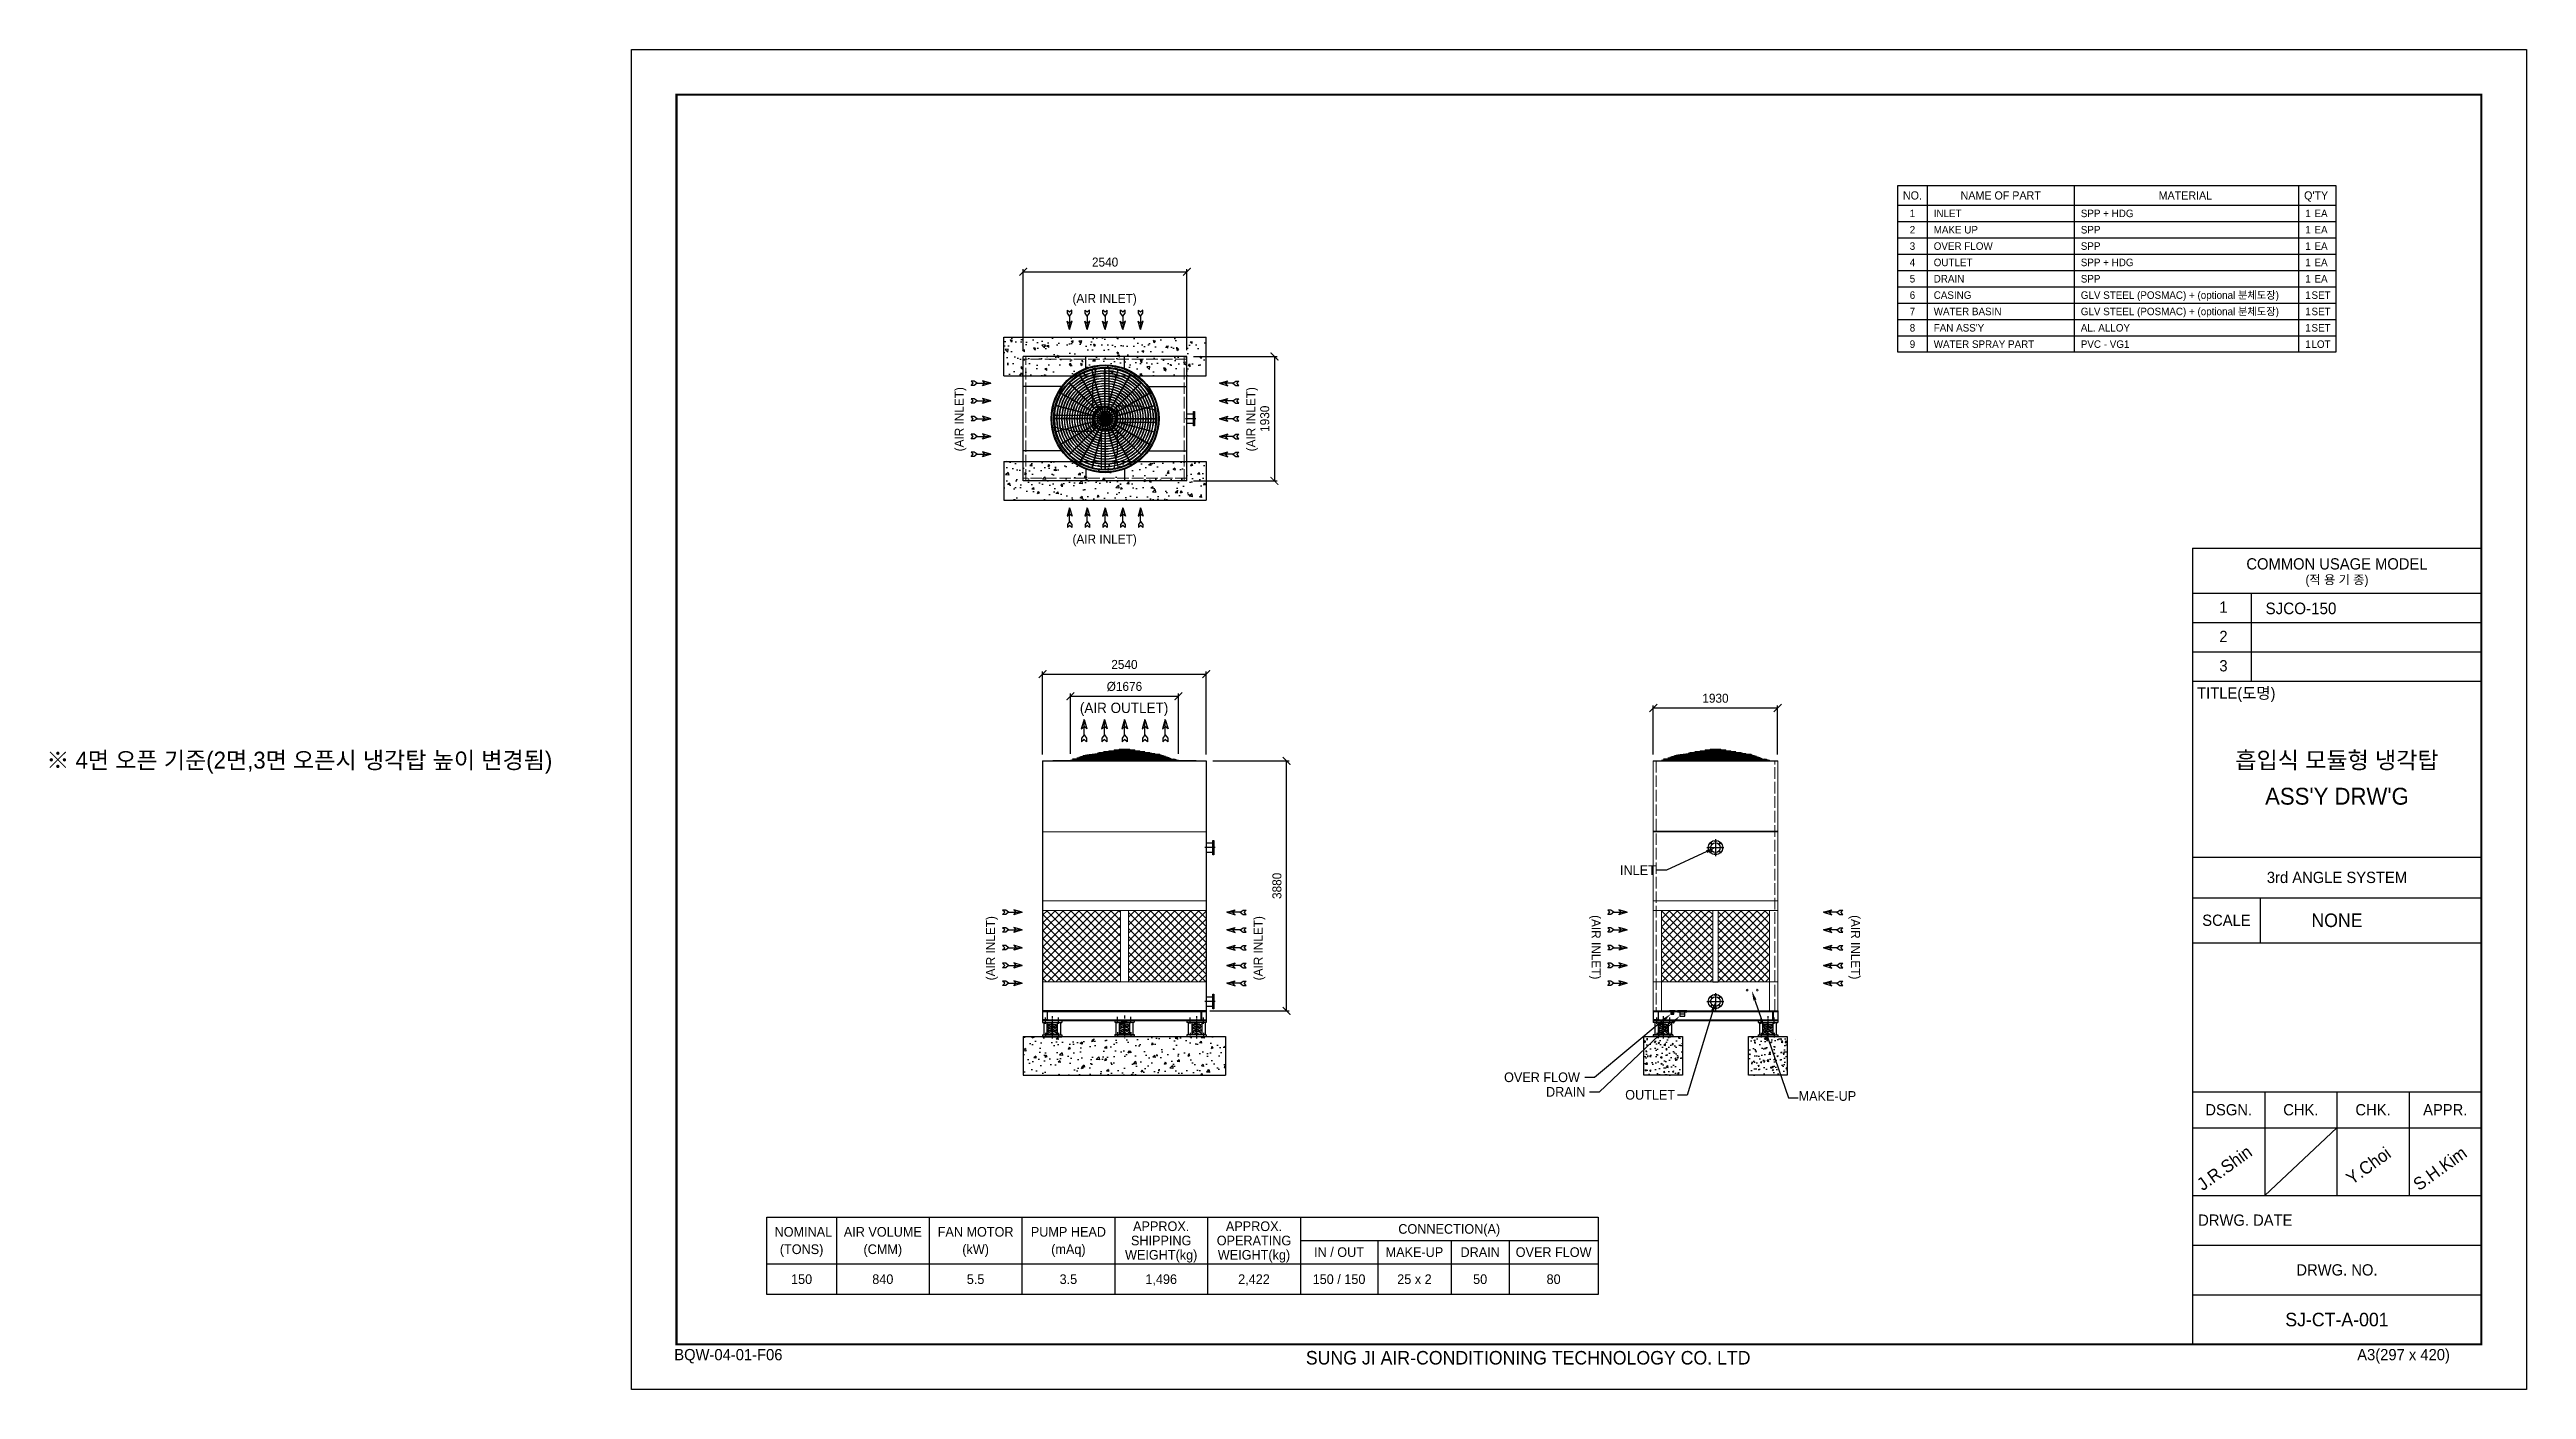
# Model space of a CAD drawing. Header units: millimetres. Extents: x 182579 to 221017, y 62385 to 83180.
import ezdxf
from ezdxf import colors
from ezdxf.entities.mleader import LeaderData, LeaderLine
from ezdxf.enums import TextEntityAlignment as Align
from ezdxf.math import Vec2, Vec3

# ---------------------------------------------------------------- set-up
doc = ezdxf.new("R2010")
doc.units = ezdxf.units.MM
doc.header["$LTSCALE"] = 30
doc.header["$MEASUREMENT"] = 0
doc.linetypes.add('CENTER', pattern=[2, 1.25, -0.25, 0.25, -0.25])
doc.linetypes.add('DASHED', pattern=[15, 12, -3])
doc.layers.get('0').update_dxf_attribs({"linetype": 'CONTINUOUS'})
doc.layers.get('DEFPOINTS').update_dxf_attribs({"color": 143, "linetype": 'CONTINUOUS'})
for name, color, linetype in [('4', 2, 'CONTINUOUS'), ('center', 1, 'CENTER'), ('L1_', 7, 'CONTINUOUS'), ('LINE', 7, 'CONTINUOUS'), ('냉각탑', 4, 'CONTINUOUS'), ('냉각탑_box', 1, 'CONTINUOUS'), ('냉각탑_dim', 1, 'CONTINUOUS'), ('냉각탑_form', 1, 'CONTINUOUS'), ('냉각탑_text', 3, 'CONTINUOUS'), ('냉각탑_기초', 23, 'CONTINUOUS'), ('냉각탑_찬넬방진', 1, 'CONTINUOUS')]:
    doc.layers.add(name, color=color, linetype=linetype)
doc.styles.add('HY울릉도L', font='')
doc.styles.get("Standard").update_dxf_attribs({"font": ''})
doc.styles.add('돋움', font='')
doc.styles.get('HY울릉도L').set_extended_font_data('HY울릉도L')
doc.styles.get('Standard').set_extended_font_data('Dotum')
doc.styles.get('돋움').set_extended_font_data('Dotum')
doc.dimstyles.new('성지DIM', dxfattribs={"dimtxt": 3.5, "dimasz": 3, "dimexe": 1, "dimexo": 2.5, "dimgap": 2, "dimtad": 1, "dimdec": 0, "dimzin": 3, "dimdsep": 46, "dimtxsty": 'HY울릉도L', "dimblk": 'ARCHTICK', "dimcen": -2, "dimclrd": 256, "dimclre": 256, "dimclrt": 7, "dimadec": 0, "dimazin": 0, "dimtfac": 1, "dimtdec": 0, "dimtofl": 0, "dimtmove": 0, "dimatfit": 3, "dimfxl": 0, "dimtolj": 1, "dimtzin": 0, "dimlwe": -1, "dimarcsym": 0})

msp = doc.modelspace()

# ---------------------------------------------------------------- texts
at = {"layer": '냉각탑_text', "style": '돋움'}
for s, height, p in [('NO.', 126.81, (211489, 80916.3)), ('NAME OF PART', 126.812, (212858.6, 80916.3)), ('MATERIAL', 126.81, (215724.5, 80916.3)), ("Q'TY", 126.81, (217753.5, 80916.3)), ('2', 116.7, (211489, 80383.7)), ('1', 116.7, (211489, 80637.3)), ('1', 116.7, (217626.7, 80637.3)), ('1', 116.7, (217626.7, 80383.7)), ('EA', 116.67, (217829.6, 80637.3)), ('EA', 116.67, (217829.6, 80383.7)), ('3', 116.7, (211489, 80130.1)), ('1', 116.7, (217626.7, 80130.1)), ('EA', 116.67, (217829.6, 80130.1)), ('4', 116.7, (211489, 79876.4)), ('5', 116.7, (211489, 79622.8)), ('1', 116.7, (217626.7, 79876.4)), ('1', 116.7, (217626.7, 79622.8)), ('EA', 116.67, (217829.6, 79876.4)), ('EA', 116.67, (217829.6, 79622.8)), ('(AIR INLET)', 140, (198952.3, 79317.7)), ('6', 116.7, (211489, 79369.2)), ('1', 116.7, (217626.7, 79369.2)), ('SET', 116.67, (217829.6, 79369.2)), ('8', 116.7, (211489, 78862)), ('7', 116.7, (211489, 79115.6)), ('1', 116.7, (217626.7, 79115.6)), ('1', 116.7, (217626.7, 78862)), ('SET', 116.67, (217829.6, 79115.6)), ('SET', 116.67, (217829.6, 78862)), ('9', 116.7, (211489, 78608.3)), ('1', 116.7, (217626.7, 78608.3)), ('LOT', 116.67, (217829.6, 78608.3)), ('(AIR INLET)', 140, (198952.3, 75583.4)), ('SJCO-150', 180.04, (217518.2, 74507.2)), ('(AIR OUTLET)', 160, (199254.6, 72963.7)), ('※ 4면 오픈 기준(2면,3면 오픈시 냉각탑 높이 변경됨)', 262.5, (186455.3, 72152.3)), ('흡입식 모듈형 냉각탑', 262.5, (218076.7, 72152.3)), ("ASS'Y DRW'G", 262.5, (218076.7, 71592.3)), ('NONE', 210.05, (218076.7, 69667)), ('APPROX.', 150, (199830.4, 64918.8)), ('APPROX.', 150, (201270.4, 64918.8)), (' NOMINAL', 150, (194250.4, 64831.8)), ('(TONS)', 150, (194250.4, 64561.8)), ('AIR VOLUME', 150, (195510.4, 64831.8)), ('(CMM)', 150, (195510.4, 64561.8)), ('FAN MOTOR', 150, (196950.4, 64831.8)), ('(kW)', 150, (196950.4, 64561.8)), ('PUMP HEAD', 150, (198390.4, 64831.8)), ('(mAq)', 150, (198390.4, 64561.8)), ('SHIPPING', 150, (199830.4, 64696.8)), ('OPERATING', 150, (201270.4, 64696.8)), ('IN / OUT', 150, (202590.4, 64516.8)), ('MAKE-UP', 150, (203760.4, 64516.8)), ('CONNECTION(A)', 150, (204300.4, 64876.8)), ('DRAIN', 150, (204780.4, 64516.8)), ('OVER FLOW', 150, (205920.4, 64516.8)), ('WEIGHT(kg)', 150, (199830.4, 64474.8)), ('WEIGHT(kg)', 150, (201270.4, 64474.8)), ('150', 150, (194250.4, 64096.8)), ('840', 150, (195510.4, 64096.8)), ('5.5', 150, (196950.4, 64096.8)), ('3.5', 150, (198390.4, 64096.8)), ('1,496', 150, (199830.4, 64096.8)), ('2,422', 150, (201270.4, 64096.8)), ('150 / 150', 150, (202590.4, 64096.8)), ('25 x 2', 150, (203760.4, 64096.8)), ('50', 150, (204780.4, 64096.8)), ('80', 150, (205920.4, 64096.8)), ('SJ-CT-A-001', 210.051, (218076.7, 63470.5))]:
    msp.add_text(s, height=height, dxfattribs=at).set_placement(p, align=Align.MIDDLE_CENTER)
for s, height, p in [('MAKE UP', 116.67, (211818.8, 80383.7)), ('INLET ', 116.67, (211818.8, 80637.3)), ('SPP + HDG', 116.67, (214101.4, 80637.3)), ('SPP', 116.67, (214101.4, 80383.7)), ('OVER FLOW', 116.67, (211818.8, 80130.1)), ('SPP', 116.67, (214101.4, 80130.1)), ('OUTLET ', 116.67, (211818.8, 79876.4)), ('DRAIN', 116.67, (211818.8, 79622.8)), ('SPP + HDG', 116.67, (214101.4, 79876.4)), ('SPP', 116.67, (214101.4, 79622.8)), ('CASING', 116.67, (211818.8, 79369.2)), ('GLV STEEL (POSMAC) + (optional 분체도장)', 116.667, (214101.4, 79369.2)), ('GLV STEEL (POSMAC) + (optional 분체도장)', 116.667, (214101.4, 79115.6)), ('WATER BASIN', 116.667, (211818.8, 79115.6)), ("FAN ASS'Y", 116.67, (211818.8, 78862)), ('AL. ALLOY', 116.67, (214101.4, 78862)), ('WATER SPRAY PART', 116.667, (211818.8, 78608.3)), ('PVC - VG1', 116.67, (214101.4, 78608.3)), ('OVER FLOW', 150, (205151.2, 67230.5)), ('DRAIN', 150, (205802.2, 67004.6)), ('MAKE-UP', 150, (209721.8, 66939.9))]:
    msp.add_text(s, height=height, dxfattribs=at).set_placement(p, align=Align.MIDDLE_LEFT)
for rotation, p in [(90, (196696.3, 77442.8)), (90, (201222.9, 77442.8)), (90, (197183.3, 69233.3)), (90, (201335.9, 69233.3)), (270, (206580.1, 69248.3)), (270, (210606.8, 69248.3))]:
    msp.add_text('(AIR INLET)', height=140, rotation=rotation, dxfattribs=at).set_placement(p, align=Align.MIDDLE_CENTER)
for s, p in [('INLET', (207506.1, 70445.4)), ('OUTLET', (207805.3, 66958.1))]:
    msp.add_text(s, height=150, dxfattribs=at).set_placement(p, align=Align.MIDDLE_RIGHT)
for s, p in [('J.R.Shin', (215994.5, 65460.1)), ('Y.Choi', (218309.8, 65553.5)), ('S.H.Kim', (219351, 65460.1))]:
    msp.add_text(s, height=196.05, rotation=35.81856, dxfattribs=at).set_placement(p)

# ---------------------------------------------------------------- blocks, each defined once
blk = doc.blocks.new('냉각탑form')
at = {"layer": 'DEFPOINTS'}
blk.add_lwpolyline([(0, 297.07), (420.1, 297.07), (420.1, 0), (0, 0)], close=True, dxfattribs=at)
at = {"layer": '냉각탑_form'}
for p, q in [((346.08, 186.55), (346.08, 10)), ((346.08, 186.55), (410.1, 186.55)), ((346.08, 186.55), (410.1, 186.55)), ((346.08, 176.54), (410.1, 176.54)), ((359.09, 176.54), (359.09, 157.04)), ((346.08, 170.04), (410.1, 170.04)), ((346.08, 163.54), (410.1, 163.54)), ((346.08, 157.04), (410.1, 157.04)), ((346.08, 157.04), (410.1, 157.04)), ((346.08, 118.03), (410.1, 118.03)), ((346.08, 109.03), (410.1, 109.03)), ((361.09, 109.03), (361.09, 99.02)), ((346.08, 99.02), (410.1, 99.02)), ((346.08, 66.02), (410.1, 66.02)), ((362.09, 66.02), (362.09, 43.01)), ((378.09, 66.02), (378.09, 43.01)), ((394.1, 66.02), (394.1, 43.01)), ((346.08, 58.01), (410.1, 58.01)), ((378.09, 58.01), (362.09, 43.01)), ((346.08, 43.01), (410.1, 43.01)), ((346.08, 32.01), (410.1, 32.01)), ((346.08, 21.01), (410.1, 21.01))]:
    blk.add_line(p, q, dxfattribs=at)
at = {"layer": '냉각탑_form', "const_width": 0.5}
blk.add_lwpolyline([(10, 287.07), (10, 10), (410.1, 10), (410.1, 287.07)], close=True, dxfattribs=at)
at = {"layer": '냉각탑_form', "style": '돋움'}
for s, height, p in [('COMMON USAGE MODEL', 2.5006, (378.09, 183.04)), ('(적 용 기 종)', 2, (378.09, 179.54)), ('3rd ANGLE SYSTEM', 2.5006, (378.09, 113.53)), ('SCALE', 2.501, (353.59, 104.03)), ('DSGN.', 2.501, (354.09, 62.02)), ('CHK.', 2.501, (370.09, 62.02)), ('CHK.', 2.501, (386.09, 62.02)), ('APPR.', 2.501, (402.1, 62.02)), ('DRWG. NO.', 2.501, (378.09, 26.51))]:
    blk.add_text(s, height=height, dxfattribs=at).set_placement(p, align=Align.MIDDLE_CENTER)
for s, height, p in [('1', 2.5, (352.02, 172.2)), ('2', 2.5, (352.02, 165.7)), ('3', 2.5, (352.02, 159.2)), ('TITLE(도명)', 2.501, (347.09, 153.14)), ('DRWG. DATE', 2.501, (347.32, 36.29)), ('BQW-04-01-F06', 2.5006, (9.48, 6.47)), ('SUNG JI AIR-CONDITIONING TECHNOLOGY CO. LTD', 3.0007, (149.5, 5.53)), ('A3(297 x 420)', 2.5006, (382.58, 6.47))]:
    blk.add_text(s, height=height, dxfattribs=at).set_placement(p)
blk = doc.blocks.new('A$C1FB73ED1')
for p, q in [((1261, 1340), (967, 2438)), ((1267, 1342), (972, 2440)), ((1277, 1343), (1277, 2480)), ((1283, 1343), (1283, 2480)), ((1293, 1342), (1588, 2440)), ((1299, 1340), (1593, 2438)), ((1224, 1309), (239, 1877)), ((1227, 1314), (242, 1883)), ((1233, 1322), (429, 2126)), ((1238, 1327), (434, 2131)), ((1246, 1333), (677, 2318)), ((1251, 1336), (683, 2321)), ((1309, 1336), (1877, 2321)), ((1314, 1333), (1883, 2318)), ((1322, 1327), (2126, 2131)), ((1327, 1322), (2131, 2126)), ((1333, 1314), (2318, 1883)), ((1336, 1309), (2321, 1877)), ((1217, 1283), (80, 1283)), ((1217, 1277), (80, 1277)), ((1218, 1293), (120, 1588)), ((1218, 1267), (120, 972)), ((1220, 1299), (122, 1593)), ((1220, 1261), (122, 967)), ((1224, 1251), (239, 683)), ((1227, 1246), (242, 677)), ((1233, 1238), (429, 434)), ((1238, 1233), (434, 429)), ((1246, 1227), (677, 242)), ((1251, 1224), (683, 239)), ((1261, 1220), (967, 122)), ((1267, 1218), (972, 120)), ((1277, 1217), (1277, 80)), ((1283, 1217), (1283, 80)), ((1293, 1218), (1588, 120)), ((1299, 1220), (1593, 122)), ((1309, 1224), (1877, 239)), ((1314, 1227), (1883, 242)), ((1322, 1233), (2126, 429)), ((1327, 1238), (2131, 434)), ((1333, 1246), (2318, 677)), ((1336, 1251), (2321, 683)), ((1340, 1299), (2438, 1593)), ((1340, 1261), (2438, 967)), ((1342, 1293), (2440, 1588)), ((1342, 1267), (2440, 972)), ((1343, 1283), (2480, 1283)), ((1343, 1277), (2480, 1277))]:
    blk.add_line(p, q)
for radius in [1280, 1260, 1220, 1200]:
    blk.add_circle((1280, 1280), radius)
at = {"ltscale": 5}
for radius in [1143, 1137, 1083, 1077, 1023, 1017, 963, 957, 903, 897, 843, 837, 783, 777, 723, 717, 663, 657, 603, 597, 543, 537, 483, 477, 423, 417, 363, 357, 303, 297, 243, 237, 183, 177, 123, 117, 63, 57, 40, 21]:
    blk.add_circle((1280, 1280), radius, dxfattribs=at)
at = {"color": 7}
blk.add_circle((1280, 1280), 274, dxfattribs=at)
at = {"layer": 'LINE', "color": 7}
for p, q in [((985, 2053), (1072, 2459)), ((1368, 2478), (1368, 1567)), ((985, 2053), (985, 1550)), ((84, 1368), (993, 1368)), ((84, 1368), (993, 1368)), ((1131, 1550), (985, 1550)), ((1131, 1550), (985, 1550)), ((993, 1131), (993, 1369)), ((993, 1131), (993, 1369)), ((993, 1369), (1011, 1369)), ((993, 1369), (1011, 1369)), ((993, 1131), (993, 1369)), ((993, 1131), (993, 1369)), ((993, 1369), (1011, 1369)), ((993, 1369), (1011, 1369)), ((1011, 1330), (1011, 1369)), ((1011, 1330), (1011, 1369)), ((1011, 1330), (1011, 1369)), ((1011, 1330), (1011, 1369)), ((1011, 1131), (1011, 1230)), ((1011, 1131), (1011, 1230)), ((1011, 1131), (1011, 1230)), ((1011, 1131), (1011, 1230)), ((1131, 1567), (1369, 1567)), ((1131, 1567), (1369, 1567)), ((1131, 1567), (1131, 1549)), ((1131, 1567), (1131, 1549)), ((1131, 1549), (1230, 1549)), ((1131, 1549), (1230, 1549)), ((1330, 1549), (1369, 1549)), ((1330, 1549), (1369, 1549)), ((1369, 1567), (1369, 1549)), ((1369, 1567), (1369, 1549)), ((1549, 1429), (1549, 1330)), ((1549, 1429), (1549, 1330)), ((1567, 1429), (1549, 1429)), ((1567, 1429), (1549, 1429)), ((1549, 1230), (1549, 1191)), ((1549, 1230), (1549, 1191)), ((1567, 1191), (1549, 1191)), ((1567, 1191), (1549, 1191)), ((2111, 1575), (1550, 1575)), ((1550, 1429), (1550, 1575)), ((1550, 1429), (1550, 1575)), ((1567, 1429), (1567, 1191)), ((1567, 1429), (1567, 1191)), ((2476, 1192), (1567, 1192)), ((2111, 1575), (2457, 1488)), ((509, 985), (103, 1072)), ((509, 985), (1010, 985)), ((509, 985), (1010, 985)), ((993, 1131), (1011, 1131)), ((993, 1131), (1011, 1131)), ((993, 1131), (1011, 1131)), ((993, 1131), (1011, 1131)), ((1010, 1131), (1010, 985)), ((1010, 1131), (1010, 985)), ((1010, 1131), (1010, 985)), ((1010, 1131), (1010, 985)), ((1230, 1011), (1191, 1011)), ((1191, 993), (1191, 1011)), ((1230, 1011), (1191, 1011)), ((1191, 993), (1191, 1011)), ((1429, 993), (1191, 993)), ((1429, 993), (1191, 993)), ((1192, 82), (1192, 993)), ((1429, 1011), (1330, 1011)), ((1429, 1011), (1330, 1011)), ((1429, 993), (1429, 1011)), ((1429, 993), (1429, 1011)), ((1429, 1010), (1575, 1010)), ((1429, 1010), (1575, 1010)), ((1575, 507), (1575, 1010)), ((1167, 83), (1167, 85)), ((1393, 83), (1393, 85)), ((1575, 507), (1488, 101)), ((1513, 104), (1513, 106))]:
    blk.add_line(p, q, dxfattribs=at)
for points in [[(966, 1272), (972, 1269), (979, 1272), (979, 1280), (972, 1284), (966, 1280)], [(966, 1272), (972, 1269), (979, 1272), (979, 1280), (972, 1284), (966, 1280)], [(966, 1272), (972, 1269), (979, 1272), (979, 1280), (972, 1284), (966, 1280)], [(966, 1272), (972, 1269), (979, 1272), (979, 1280), (972, 1284), (966, 1280)], [(1272, 1594), (1269, 1588), (1272, 1581), (1280, 1581), (1284, 1588), (1280, 1594)], [(1272, 1594), (1269, 1588), (1272, 1581), (1280, 1581), (1284, 1588), (1280, 1594)], [(1594, 1288), (1588, 1291), (1581, 1288), (1581, 1280), (1588, 1276), (1594, 1280)], [(1594, 1288), (1588, 1291), (1581, 1288), (1581, 1280), (1588, 1276), (1594, 1280)], [(1288, 966), (1291, 972), (1288, 979), (1280, 979), (1276, 972), (1280, 966)], [(1288, 966), (1291, 972), (1288, 979), (1280, 979), (1276, 972), (1280, 966)]]:
    blk.add_lwpolyline(points, close=True, dxfattribs=at)
for centre, radius in [((972, 1276), 8.5), ((972, 1276), 8.5), ((972, 1276), 8.5), ((972, 1276), 8.5), ((1001, 1350), 2), ((1001, 1350), 2), ((1001, 1350), 2), ((1001, 1350), 2), ((1001, 1231), 2), ((1001, 1231), 2), ((1001, 1231), 2), ((1001, 1231), 2), ((1001, 1191), 2), ((1001, 1191), 2), ((1001, 1191), 2), ((1001, 1191), 2), ((1191, 1559), 2), ((1191, 1559), 2), ((1231, 1559), 2), ((1231, 1559), 2), ((1276, 1588), 8.5), ((1276, 1588), 8.5), ((1350, 1559), 2), ((1350, 1559), 2), ((1559, 1369), 2), ((1559, 1369), 2), ((1559, 1329), 2), ((1559, 1329), 2), ((1559, 1210), 2), ((1559, 1210), 2), ((1588, 1284), 8.5), ((1588, 1284), 8.5), ((1210, 1001), 2), ((1210, 1001), 2), ((1284, 972), 8.5), ((1284, 972), 8.5), ((1329, 1001), 2), ((1329, 1001), 2), ((1369, 1001), 2), ((1369, 1001), 2)]:
    blk.add_circle(centre, radius, dxfattribs=at)
for centre, radius, start, end in [((1280, 1483), 1000, 83.50065, 103.45952), ((1280, 1483), 998, 83.48757, 103.487), ((1079, 1280), 1000, 173.50065, 193.45952), ((1079, 1280), 998, 173.48757, 193.487), ((1481, 1280), 998, 353.48757, 13.487), ((1481, 1280), 1000, 353.50065, 13.45952), ((1280, 1077), 998, 263.48757, 283.487), ((1280, 1077), 1000, 263.50065, 283.45952)]:
    blk.add_arc(centre, radius, start, end, dxfattribs=at)
blk = doc.blocks.new('화살표 IN OUT')
at = {"layer": '냉각탑_dim'}
for p, q in [((-323, 43), (-384, 43)), ((-343, 0), (-384, 43)), ((-384, -43), (-343, 0)), ((-266, 0), (-323, 43)), ((-266, 0), (-323, -43)), ((-266, 0), (0, 0)), ((-163, 50), (-122, 0)), ((0, 0), (-163, 50)), ((-163, -50), (-122, 0)), ((0, 0), (-163, -50)), ((-323, -43), (-384, -43))]:
    blk.add_line(p, q, dxfattribs=at)
blk = doc.blocks.new('_ArchTick')
at = {"color": 0, "linetype": 'ByBlock', "const_width": 0.15}
blk.add_lwpolyline([(-0.5, -0.5), (0.5, 0.5)], dxfattribs=at)
blk = doc.blocks.new('*D42')
at = {"layer": 'DEFPOINTS', "color": 0, "transparency": 16777216}
for p in [(200230, 79731), (197690, 78415), (200230, 78415)]:
    blk.add_point(p, dxfattribs=at)
at = {"layer": '냉각탑_dim', "transparency": 16777216}
for p, q in [((197690, 78515), (197690, 79771)), ((200230, 78515), (200230, 79771))]:
    blk.add_line(p, q, dxfattribs=at)
at = {"layer": '냉각탑_dim', "lineweight": -2, "transparency": 16777216}
blk.add_line((197690, 79731), (200230, 79731), dxfattribs=at)
at = {"layer": '냉각탑_dim', "lineweight": -2, "transparency": 16777216, "xscale": 120, "yscale": 120, "zscale": 120, "rotation": 180}
blk.add_blockref('_ArchTick', (197690, 79731), dxfattribs=at)
at = {"layer": '냉각탑_dim', "lineweight": -2, "transparency": 16777216, "xscale": 120, "yscale": 120, "zscale": 120}
blk.add_blockref('_ArchTick', (200230, 79731), dxfattribs=at)
at = {"layer": '냉각탑_dim', "color": 7, "transparency": 16777216, "insert": (198960, 79881), "char_height": 140, "attachment_point": 5, "style": 'HY울릉도L'}
blk.add_mtext('\\A1;2540', dxfattribs=at)
blk = doc.blocks.new('*D43')
at = {"layer": 'DEFPOINTS', "color": 0, "transparency": 16777216}
for p in [(200230, 78415), (200230, 76485), (201588, 76485)]:
    blk.add_point(p, dxfattribs=at)
at = {"layer": '냉각탑_dim', "transparency": 16777216}
for p, q in [((200330, 78415), (201628, 78415)), ((200330, 76485), (201628, 76485))]:
    blk.add_line(p, q, dxfattribs=at)
at = {"layer": '냉각탑_dim', "lineweight": -2, "transparency": 16777216}
blk.add_line((201588, 78415), (201588, 76485), dxfattribs=at)
at = {"layer": '냉각탑_dim', "lineweight": -2, "transparency": 16777216, "xscale": 120, "yscale": 120, "zscale": 120}
for p, rotation in [((201588, 78415), 90), ((201588, 76485), 270)]:
    blk.add_blockref('_ArchTick', p, dxfattribs=dict(at, rotation=rotation))
at = {"layer": '냉각탑_dim', "color": 7, "transparency": 16777216, "insert": (201438, 77450), "char_height": 140, "attachment_point": 5, "rotation": 90, "style": 'HY울릉도L'}
blk.add_mtext('\\A1;1930', dxfattribs=at)
blk = doc.blocks.new('A$C79F81A1E')
at = {"layer": '냉각탑_기초', "ltscale": 30}
h = blk.add_hatch(dxfattribs=at)
h.set_pattern_fill('AR-CONC', color=256, scale=50, angle=90, style=0)
h.set_pattern_definition([(220, (-114170.86, 1270.8), (31.3761, -358.6301), [37.5, -412.5]), (275, (-114170.86, 1270.8), (-376.0961, 69.3757), [30, -330]), (169.54856, (-114168.25, 1240.92), (-344.72, -289.2544), [31.8701, -350.571]), (223.8158, (-114270.86, 1270.8), (82.7596, -533.6207), [56.25, -618.75]), (173.36436, (-114263.97, 1226.34), (-487.0593, -467.331), [47.8052, -525.857]), (278.81584, (-114270.86, 1270.8), (-487.0593, -467.331), [45, -495]), (249, (-114245.86, 1220.8), (201.30945, -298.4535), [37.5, -412.5]), (304, (-114245.86, 1220.8), (-362.575, -121.6577), [30, -330]), (198.54856, (-114229.1, 1195.94), (-161.2656, -420.1112), [31.8701, -350.571]), (232.5, (-114170.86, 1270.81), (-166.44693, -6.07993), [0, -326, 0, -335, 0, -331.25]), (262.5, (-114170.86, 1270.8), (-197.20586, -131.53477), [0, -191, 0, -318.5, 0, -126.25]), (302.5, (-114170.86, 1382.31), (11.27744, -266.91122), [0, -125, 0, -390, 0, -517.5]), (312.5, (-114170.86, 1432.3), (-50.0525, -291.5931), [0, -162.5, 0, -259, 0, -367.5])])
h.paths.add_polyline_path([(0, 0), (0, 600), (3140, 600), (3140, 0)])
for p, q in [((0, 600), (3140, 600)), ((0, 600), (0, 0)), ((3140, 600), (3140, 0))]:
    blk.add_line(p, q, dxfattribs=at)
blk.add_lwpolyline([(0, 0), (3140, 0)], dxfattribs=at)
blk = doc.blocks.new('sdfghj')
at = {"layer": '4', "color": 3, "linetype": 'CENTER'}
blk.add_line((77432, -35928), (77432, -36281), dxfattribs=at)
at = {"layer": 'L1_', "color": 2, "linetype": 'Continuous'}
for p, q in [((77283, -35997), (77283, -36029)), ((77283, -35997), (77584, -35997)), ((77283, -36029), (77584, -36029)), ((77301, -36029), (77351, -36029)), ((77301, -36029), (77301, -36222)), ((77301, -36120), (77301, -36221)), ((77351, -36029), (77351, -36222)), ((77351, -36120), (77351, -36221)), ((77367, -36056), (77367, -36068)), ((77428, -36056), (77367, -36056)), ((77367, -36063), (77395, -36068)), ((77368, -36080), (77419, -36056)), ((77368, -36105), (77428, -36077)), ((77368, -36131), (77428, -36103)), ((77370, -36106), (77407, -36113)), ((77384, -36029), (77384, -36031)), ((77477, -36031), (77384, -36031)), ((77428, -36100), (77393, -36093)), ((77425, -36031), (77425, -36041)), ((77440, -36041), (77425, -36041)), ((77428, -36130), (77428, -36041)), ((77428, -36130), (77436, -36130)), ((77436, -36130), (77436, -36041)), ((77436, -36056), (77496, -36056)), ((77438, -36056), (77436, -36056)), ((77496, -36105), (77436, -36077)), ((77436, -36099), (77471, -36093)), ((77495, -36131), (77436, -36103)), ((77440, -36031), (77440, -36041)), ((77496, -36080), (77444, -36056)), ((77493, -36106), (77457, -36113)), ((77496, -36063), (77469, -36068)), ((77477, -36029), (77477, -36031)), ((77496, -36056), (77496, -36068)), ((77509, -36029), (77562, -36029)), ((77509, -36029), (77509, -36221)), ((77509, -36120), (77509, -36221)), ((77562, -36029), (77562, -36221)), ((77562, -36120), (77562, -36221)), ((77584, -35997), (77584, -36029)), ((77283, -36221), (77584, -36221)), ((77283, -36221), (77283, -36247)), ((77283, -36247), (77584, -36247)), ((77367, -36160), (77426, -36133)), ((77367, -36160), (77406, -36171)), ((77367, -36210), (77367, -36221)), ((77495, -36213), (77367, -36213)), ((77367, -36213), (77493, -36213)), ((77368, -36189), (77422, -36164)), ((77496, -36213), (77368, -36213)), ((77369, -36213), (77497, -36213)), ((77425, -36191), (77378, -36213)), ((77419, -36158), (77391, -36149)), ((77497, -36160), (77438, -36133)), ((77438, -36191), (77485, -36213)), ((77495, -36189), (77442, -36164)), ((77444, -36158), (77473, -36149)), ((77497, -36160), (77458, -36171)), ((77497, -36209), (77497, -36221)), ((77584, -36221), (77584, -36247))]:
    blk.add_line(p, q, dxfattribs=at)
at = {"layer": 'L1_', "color": 1, "linetype": 'CENTER'}
for p, q in [((77327, -36047), (77327, -35949)), ((77531, -36047), (77531, -35949)), ((77327, -36189), (77327, -36261)), ((77531, -36188), (77531, -36260))]:
    blk.add_line(p, q, dxfattribs=at)
at = {"layer": 'L1_', "color": 2, "linetype": 'Continuous'}
for centre, radius, start, end in [((77381, -36092), 18.3, 142.4554, 226.9466), ((77369, -36083), 3.63, 114.7395, 142.4554), ((77370, -36134), 3.63, 114.7395, 150.8406), ((77371, -36103), 3.63, 226.9466, 260.1342), ((77425, -36130), 3.63, 294.7395, 0), ((77440, -36130), 3.63, 180, 245.2605), ((77493, -36103), 3.63, 279.8658, 313.0534), ((77483, -36092), 18.3, 313.0534, 37.5446), ((77494, -36134), 3.63, 29.1594, 65.2605), ((77494, -36083), 3.63, 37.5446, 65.2605), ((77394, -36147), 31.4, 150.8406, 199.726), ((77368, -36157), 3.63, 199.726, 254.389), ((77386, -36200), 21.4, 154.2564, 218.822), ((77370, -36192), 3.63, 114.7395, 154.2564), ((77418, -36162), 3.63, 294.7395, 71.8917), ((77424, -36167), 3.63, 22.2631, 114.7395), ((77400, -36177), 29.3, 330.1371, 22.2631), ((77464, -36177), 29.3, 157.7369, 209.8629), ((77440, -36167), 3.63, 65.2605, 157.7369), ((77446, -36162), 3.63, 108.1083, 245.2605), ((77494, -36192), 3.63, 25.7436, 65.2605), ((77478, -36200), 21.4, 321.178, 25.7436), ((77470, -36147), 31.4, 340.274, 29.1594), ((77496, -36157), 3.63, 285.611, 340.274)]:
    blk.add_arc(centre, radius, start, end, dxfattribs=at)
blk = doc.blocks.new('*D44')
at = {"layer": 'DEFPOINTS', "color": 0, "transparency": 16777216}
for p in [(200530, 72141), (201777, 72141), (200485, 68261)]:
    blk.add_point(p, dxfattribs=at)
at = {"layer": '냉각탑_dim', "transparency": 16777216}
for p, q in [((200630, 72141), (201817, 72141)), ((200585, 68261), (201817, 68261))]:
    blk.add_line(p, q, dxfattribs=at)
at = {"layer": '냉각탑_dim', "lineweight": -2, "transparency": 16777216}
blk.add_line((201777, 68261), (201777, 72141), dxfattribs=at)
at = {"layer": '냉각탑_dim', "lineweight": -2, "transparency": 16777216, "xscale": 120, "yscale": 120, "zscale": 120}
for p, rotation in [((201777, 72141), 90), ((201777, 68261), 270)]:
    blk.add_blockref('_ArchTick', p, dxfattribs=dict(at, rotation=rotation))
at = {"layer": '냉각탑_dim', "color": 7, "transparency": 16777216, "insert": (201627, 70201), "char_height": 140, "attachment_point": 5, "rotation": 90, "style": 'HY울릉도L'}
blk.add_mtext('\\A1;3880', dxfattribs=at)
blk = doc.blocks.new('*D47')
at = {"layer": 'DEFPOINTS', "color": 0, "transparency": 16777216}
for p in [(209397, 72962), (207467, 72141), (209397, 72141)]:
    blk.add_point(p, dxfattribs=at)
at = {"layer": '냉각탑_dim', "transparency": 16777216}
for p, q in [((207467, 72241), (207467, 73002)), ((209397, 72241), (209397, 73002))]:
    blk.add_line(p, q, dxfattribs=at)
at = {"layer": '냉각탑_dim', "lineweight": -2, "transparency": 16777216}
blk.add_line((207467, 72962), (209397, 72962), dxfattribs=at)
at = {"layer": '냉각탑_dim', "lineweight": -2, "transparency": 16777216, "xscale": 120, "yscale": 120, "zscale": 120, "rotation": 180}
blk.add_blockref('_ArchTick', (207467, 72962), dxfattribs=at)
at = {"layer": '냉각탑_dim', "lineweight": -2, "transparency": 16777216, "xscale": 120, "yscale": 120, "zscale": 120}
blk.add_blockref('_ArchTick', (209397, 72962), dxfattribs=at)
at = {"layer": '냉각탑_dim', "color": 7, "transparency": 16777216, "insert": (208432, 73112), "char_height": 140, "attachment_point": 5, "style": 'HY울릉도L'}
blk.add_mtext('\\A1;1930', dxfattribs=at)
blk = doc.blocks.new('fsadvwefvwefv')
at = {"layer": '4', "color": 3, "linetype": 'CENTER'}
blk.add_line((147940, 26677), (147940, 26324), dxfattribs=at)
at = {"layer": 'L1_', "color": 2, "linetype": 'Continuous'}
for p, q in [((147788, 26609), (147788, 26577)), ((148089, 26609), (147788, 26609)), ((148089, 26577), (147788, 26577)), ((147863, 26577), (147810, 26577)), ((147810, 26577), (147810, 26385)), ((147863, 26577), (147863, 26385)), ((147876, 26526), (147928, 26550)), ((147876, 26550), (147876, 26538)), ((147936, 26550), (147876, 26550)), ((147876, 26543), (147903, 26538)), ((147876, 26501), (147936, 26529)), ((147895, 26577), (147895, 26575)), ((147895, 26575), (147988, 26575)), ((147933, 26575), (147933, 26565)), ((147933, 26565), (147948, 26565)), ((147935, 26550), (147936, 26550)), ((147936, 26476), (147936, 26565)), ((147944, 26476), (147944, 26565)), ((148005, 26501), (147944, 26529)), ((147945, 26550), (148005, 26550)), ((147948, 26575), (147948, 26565)), ((148004, 26526), (147953, 26550)), ((148005, 26543), (147978, 26538)), ((147988, 26577), (147988, 26575)), ((148005, 26550), (148005, 26538)), ((148071, 26577), (148021, 26577)), ((148021, 26577), (148021, 26384)), ((148071, 26577), (148071, 26384)), ((148089, 26609), (148089, 26577)), ((148089, 26385), (147788, 26385)), ((147788, 26385), (147788, 26359)), ((148089, 26359), (147788, 26359)), ((147810, 26486), (147810, 26385)), ((147863, 26486), (147863, 26385)), ((147875, 26446), (147915, 26435)), ((147875, 26396), (147875, 26385)), ((148003, 26393), (147875, 26393)), ((147876, 26446), (147934, 26473)), ((147876, 26393), (148004, 26393)), ((147877, 26475), (147936, 26503)), ((147877, 26417), (147931, 26442)), ((147878, 26393), (148005, 26393)), ((147879, 26499), (147915, 26493)), ((148005, 26393), (147879, 26393)), ((147934, 26414), (147887, 26393)), ((147928, 26448), (147900, 26457)), ((147936, 26506), (147901, 26512)), ((147944, 26476), (147936, 26476)), ((147944, 26506), (147979, 26512)), ((148004, 26475), (147944, 26503)), ((148005, 26446), (147946, 26473)), ((147947, 26414), (147994, 26393)), ((148004, 26417), (147950, 26442)), ((147953, 26448), (147981, 26457)), ((148002, 26499), (147966, 26493)), ((148005, 26446), (147966, 26435)), ((148005, 26395), (148005, 26385)), ((148021, 26486), (148021, 26385)), ((148071, 26486), (148071, 26385)), ((148089, 26385), (148089, 26359))]:
    blk.add_line(p, q, dxfattribs=at)
at = {"layer": 'L1_', "color": 1, "linetype": 'CENTER'}
for p, q in [((147841, 26558), (147841, 26657)), ((148045, 26558), (148045, 26657)), ((147841, 26418), (147841, 26346)), ((148045, 26417), (148045, 26345))]:
    blk.add_line(p, q, dxfattribs=at)
at = {"layer": 'L1_', "color": 2, "linetype": 'Continuous'}
for centre, radius, start, end in [((147890, 26514), 18.3, 142.4554, 226.9466), ((147878, 26523), 3.63, 114.7395, 142.4554), ((148003, 26523), 3.63, 37.5446, 65.2605), ((147991, 26514), 18.3, 313.0534, 37.5446), ((147903, 26458), 31.4, 150.8406, 199.726), ((147876, 26449), 3.63, 199.726, 254.389), ((147894, 26406), 21.4, 154.2564, 218.822), ((147878, 26472), 3.63, 114.7395, 150.8406), ((147878, 26414), 3.63, 114.7395, 154.2564), ((147880, 26503), 3.63, 226.9466, 260.1342), ((147927, 26444), 3.63, 294.7395, 71.8917), ((147932, 26439), 3.63, 22.2631, 114.7395), ((147933, 26476), 3.63, 294.7395, 0), ((147909, 26429), 29.3, 330.1371, 22.2631), ((147972, 26429), 29.3, 157.7369, 209.8629), ((147948, 26476), 3.63, 180, 245.2605), ((147949, 26439), 3.63, 65.2605, 157.7369), ((147954, 26444), 3.63, 108.1083, 245.2605), ((148001, 26503), 3.63, 279.8658, 313.0534), ((147987, 26406), 21.4, 321.178, 25.7436), ((148003, 26472), 3.63, 29.1594, 65.2605), ((148002, 26414), 3.63, 25.7436, 65.2605), ((148004, 26449), 3.63, 285.611, 340.274), ((147978, 26458), 31.4, 340.274, 29.1594)]:
    blk.add_arc(centre, radius, start, end, dxfattribs=at)
at = {"layer": '냉각탑_기초', "ltscale": 30}
blk.add_line((147980, 26355), (147980, 26355), dxfattribs=at)
blk = doc.blocks.new('*D45')
at = {"layer": 'DEFPOINTS', "color": 0, "transparency": 16777216}
for p in [(200530, 73486), (197990, 72141), (200530, 72141)]:
    blk.add_point(p, dxfattribs=at)
at = {"layer": '냉각탑_dim', "transparency": 16777216}
for p, q in [((197990, 72241), (197990, 73526)), ((200530, 72241), (200530, 73526))]:
    blk.add_line(p, q, dxfattribs=at)
at = {"layer": '냉각탑_dim', "lineweight": -2, "transparency": 16777216}
blk.add_line((197990, 73486), (200530, 73486), dxfattribs=at)
at = {"layer": '냉각탑_dim', "lineweight": -2, "transparency": 16777216, "xscale": 120, "yscale": 120, "zscale": 120, "rotation": 180}
blk.add_blockref('_ArchTick', (197990, 73486), dxfattribs=at)
at = {"layer": '냉각탑_dim', "lineweight": -2, "transparency": 16777216, "xscale": 120, "yscale": 120, "zscale": 120}
blk.add_blockref('_ArchTick', (200530, 73486), dxfattribs=at)
at = {"layer": '냉각탑_dim', "color": 7, "transparency": 16777216, "insert": (199260, 73636), "char_height": 140, "attachment_point": 5, "style": 'HY울릉도L'}
blk.add_mtext('\\A1;2540', dxfattribs=at)
blk = doc.blocks.new('*D46')
at = {"layer": 'DEFPOINTS', "color": 0, "transparency": 16777216}
for p in [(200098, 73144), (198422, 72152), (200098, 72152)]:
    blk.add_point(p, dxfattribs=at)
at = {"layer": '냉각탑_dim', "transparency": 16777216}
for p, q in [((198422, 72252), (198422, 73184)), ((200098, 72252), (200098, 73184))]:
    blk.add_line(p, q, dxfattribs=at)
at = {"layer": '냉각탑_dim', "lineweight": -2, "transparency": 16777216}
blk.add_line((198422, 73144), (200098, 73144), dxfattribs=at)
at = {"layer": '냉각탑_dim', "lineweight": -2, "transparency": 16777216, "xscale": 120, "yscale": 120, "zscale": 120, "rotation": 180}
blk.add_blockref('_ArchTick', (198422, 73144), dxfattribs=at)
at = {"layer": '냉각탑_dim', "lineweight": -2, "transparency": 16777216, "xscale": 120, "yscale": 120, "zscale": 120}
blk.add_blockref('_ArchTick', (200098, 73144), dxfattribs=at)
at = {"layer": '냉각탑_dim', "color": 7, "transparency": 16777216, "insert": (199260, 73294), "char_height": 140, "attachment_point": 5, "style": 'HY울릉도L'}
blk.add_mtext('\\A1;Ø1676', dxfattribs=at)
blk = doc.blocks.new('A$C05CA400C')
at = {"layer": '냉각탑_기초', "ltscale": 30}
h = blk.add_hatch(dxfattribs=at)
h.set_pattern_fill('AR-CONC', color=256, scale=30, style=0)
h.set_pattern_definition([(50, (-16569.06, -4991.66), (215.178, -18.8256), [22.5, -247.5]), (355, (-16569.06, -4991.66), (-41.6254, 225.6576), [18, -198]), (100.4514, (-16551.13, -4993.23), (173.5528, 206.8319), [19.122, -210.3426]), (46.1842, (-16569.06, -4931.66), (320.1723, -49.6557), [33.75, -371.25]), (96.6356, (-16542.38, -4935.8), (280.399, 292.2354), [28.683, -315.514]), (351.1842, (-16569.06, -4931.66), (280.3986, 292.2356), [27, -297]), (21, (-16539.06, -4946.66), (179.0721, -120.7857), [22.5, -247.5]), (326, (-16539.06, -4946.66), (72.9946, 217.545), [18, -198]), (71.4514, (-16524.13, -4956.72), (252.0668, 96.7591), [19.122, -210.3426]), (37.5, (-16569.06, -4991.66), (3.64796, 99.86816), [0, -195.6, 0, -201, 0, -198.75]), (7.5, (-16569.06, -4991.66), (78.92086, 118.3235), [0, -114.6, 0, -191.1, 0, -75.75]), (327.5, (-16635.96, -4991.66), (160.14673, -6.76646), [0, -75, 0, -234, 0, -310.5]), (317.5, (-16665.96, -4991.66), (174.9559, 30.0315), [0, -97.5, 0, -155.4, 0, -220.5])])
h.paths.add_polyline_path([(0, 600), (600, 600), (600, 0), (0, 0)])
blk.add_lwpolyline([(0, 600), (600, 600), (600, 0), (0, 0)], close=True, dxfattribs=at)

# ---------------------------------------------------------------- dimensions: what is measured, and where the dimension line sits
at = {"layer": '냉각탑_dim'}
dim = msp.add_linear_dim(base=(200229.8, 79731.1), p1=(197689.8, 78415.3), p2=(200229.8, 78415.3), dimstyle='성지DIM', override={"dimscale": 40}, dxfattribs=at)
dim.commit()
dim.dimension.update_dxf_attribs({"geometry": '*D42', "text_midpoint": (198959.8, 79731.1), "dimtype": 160})
dim = msp.add_linear_dim(base=(201588.1, 76485.3), p1=(200229.8, 78415.3), p2=(200229.8, 76485.3), angle=90, dimstyle='성지DIM', override={"dimscale": 40}, dxfattribs=at)
dim.commit()
dim.dimension.update_dxf_attribs({"geometry": '*D43', "text_midpoint": (201588.1, 77450.3), "dimtype": 160})
for base, p1, p2, picture, middle in [((200529.8, 73486.1), (197989.8, 72140.8), (200529.8, 72140.8), '*D45', (199259.8, 73636.1)), ((209397.4, 72962.4), (207467.4, 72140.8), (209397.4, 72140.8), '*D47', (208432.4, 73112.4))]:
    dim = msp.add_linear_dim(base=base, p1=p1, p2=p2, dimstyle='성지DIM', override={"dimscale": 40}, dxfattribs=at)
    dim.commit()
    dim.dimension.update_dxf_attribs({"geometry": picture, "text_midpoint": middle})
dim = msp.add_linear_dim(base=(200097.8, 73143.7), p1=(198421.8, 72152.1), p2=(200097.8, 72152.1), text='Ø<>', dimstyle='성지DIM', override={"dimscale": 40}, dxfattribs=at)
dim.commit()
dim.dimension.update_dxf_attribs({"geometry": '*D46', "text_midpoint": (199259.8, 73293.7)})
dim = msp.add_linear_dim(base=(201776.9, 72140.8), p1=(200484.8, 68260.8), p2=(200529.8, 72140.8), angle=90, dimstyle='성지DIM', override={"dimscale": 40}, dxfattribs=at)
dim.commit()
dim.dimension.update_dxf_attribs({"geometry": '*D44', "text_midpoint": (201626.9, 70200.8)})

# ---------------------------------------------------------------- hatches: boundary and pattern name
at = {"ltscale": 500}
h = msp.add_hatch(dxfattribs=at)
h.set_pattern_fill('ANSI37', color=256, scale=700)
h.set_pattern_definition([(45, (10031.075, 61460.67), (-61.871843, 61.871843), []), (135, (10031.075, 61460.67), (-61.871843, -61.871843), [])])
h.paths.add_polyline_path([(197989.8, 69820.8), (197989.8, 68710.8), (199197.3, 68710.8), (199197.3, 69820.8)])
h.paths.add_polyline_path([(200529.8, 68710.8), (200529.8, 69820.8), (199322.3, 69820.8), (199322.3, 68710.8)])
h = msp.add_hatch(dxfattribs=at)
h.set_pattern_fill('ANSI37', color=256, scale=700)
h.set_pattern_definition([(45, (12508.94, 61460.67), (-61.871843, 61.871843), []), (135, (12508.94, 61460.67), (-61.871843, -61.871843), [])])
h.paths.add_polyline_path([(209272.4, 68710.8), (209272.4, 69820.8), (208474.4, 69820.8), (208474.4, 68710.8)])
h.paths.add_polyline_path([(207592.4, 69820.8), (207592.4, 68710.8), (208390.4, 68710.8), (208390.4, 69820.8)])

# ---------------------------------------------------------------- linework, layer by layer
for p, q in [((197689.8, 76485.3), (197689.8, 78415.3)), ((200229.8, 78415.3), (197689.8, 78415.3)), ((198659.8, 78232.8), (198659.8, 78415.3)), ((199259.8, 78232.8), (199259.8, 78415.3)), ((200229.8, 76485.3), (200229.8, 78415.3)), ((198287.3, 77950.3), (197689.8, 77950.3)), ((199632.3, 77950.3), (200229.8, 77950.3)), ((198287.3, 76950.3), (197689.8, 76950.3)), ((199632.3, 76950.3), (200229.8, 76950.3)), ((198659.8, 76667.9), (198659.8, 76485.3)), ((199259.8, 76667.9), (199259.8, 76485.3)), ((200229.8, 76485.3), (197689.8, 76485.3)), ((197989.8, 72140.8), (200529.8, 72140.8)), ((197989.8, 72140.8), (197989.8, 68260.8)), ((200373.2, 72140.8), (198146.4, 72140.8)), ((200529.8, 72140.8), (200529.8, 68260.8)), ((207467.4, 72140.8), (209397.4, 72140.8)), ((208390.4, 68710.8), (208474.4, 68710.8)), ((200529.8, 68260.8), (197989.8, 68260.8))]:
    msp.add_line(p, q, dxfattribs=at)
at = {"color": 5, "linetype": 'DASHED', "lineweight": 9, "ltscale": 0.5}
for p, q in [((197731.8, 76485.3), (197731.8, 78415.3)), ((200187.8, 76485.3), (200187.8, 78415.3)), ((200229.8, 78373.3), (197689.8, 78373.3)), ((200229.8, 76527.3), (197689.8, 76527.3)), ((207509.4, 72140.8), (207509.4, 68260.8)), ((209355.4, 68260.8), (209355.4, 72140.8))]:
    msp.add_line(p, q, dxfattribs=at)
at = {"color": 3}
for p, q in [((200229.8, 77525.3), (200329.8, 77525.3)), ((200329.8, 77375.3), (200229.8, 77375.3)), ((200349.8, 77338.3), (200329.8, 77338.3)), ((200529.8, 70869.8), (200629.8, 70869.8)), ((200629.8, 70719.8), (200529.8, 70719.8)), ((200649.8, 70682.8), (200629.8, 70682.8)), ((200529.8, 68480.8), (200629.8, 68480.8)), ((200629.8, 68330.8), (200529.8, 68330.8)), ((200649.8, 68293.8), (200629.8, 68293.8)), ((207737.8, 68230.8), (207787.8, 68230.8)), ((207876.6, 68212.8), (207956.6, 68212.8))]:
    msp.add_line(p, q, dxfattribs=at)
at = {"lineweight": 18, "ltscale": 500}
for p, q in [((207467.4, 72140.8), (207467.4, 68260.8)), ((209397.4, 68260.8), (209397.4, 72140.8)), ((197989.8, 71040.8), (200529.8, 71040.8)), ((209397.4, 71047.4), (207467.4, 71047.4)), ((209397.4, 71040.4), (207467.4, 71040.4)), ((200529.8, 69970.8), (197989.8, 69970.8)), ((209397.4, 69970.8), (207467.4, 69970.8)), ((200529.8, 69820.8), (197989.8, 69820.8)), ((199197.3, 69820.8), (199322.3, 69820.8)), ((199197.3, 69820.8), (199197.3, 68710.8)), ((199322.3, 68710.8), (199322.3, 69820.8)), ((209397.4, 69820.8), (207459.7, 69820.8)), ((207592.4, 68260.8), (207592.4, 69820.8)), ((208390.4, 69820.8), (208474.4, 69820.8)), ((208390.4, 69820.8), (208390.4, 68710.8)), ((208474.4, 69820.8), (208474.4, 68710.8)), ((209272.4, 68260.8), (209272.4, 69820.8)), ((199197.3, 68710.8), (197989.8, 68710.8)), ((199197.3, 68710.8), (199322.3, 68710.8)), ((200529.8, 68710.8), (199322.3, 68710.8)), ((207467.4, 68710.8), (208390.4, 68710.8)), ((208474.4, 68710.8), (209397.4, 68710.8)), ((200529.8, 68260.8), (197989.8, 68260.8)), ((207467.4, 68260.8), (209397.4, 68260.8))]:
    msp.add_line(p, q, dxfattribs=at)
at = {"color": 3}
for points in [[(200329.8, 77338.3), (200329.8, 77562.8), (200349.8, 77562.8), (200349.8, 77338.3)], [(200629.8, 70682.8), (200629.8, 70907.3), (200649.8, 70907.3), (200649.8, 70682.8)], [(200629.8, 68293.8), (200629.8, 68518.3), (200649.8, 68518.3), (200649.8, 68293.8)]]:
    msp.add_lwpolyline(points, dxfattribs=at)
for points in [[(207717.8, 68260.8), (207717.8, 68250.8), (207807.8, 68250.8), (207807.8, 68260.8)], [(207737.8, 68250.8), (207737.8, 68210.8), (207787.8, 68210.8), (207787.8, 68250.8)], [(207844.6, 68260.8), (207844.6, 68244.8), (207988.6, 68244.8), (207988.6, 68260.8)], [(207876.6, 68244.8), (207876.6, 68180.8), (207956.6, 68180.8), (207956.6, 68244.8)]]:
    msp.add_lwpolyline(points, close=True, dxfattribs=at)
for centre, radius in [((208432.4, 70794.8), 112.5), ((208338.7, 70794.8), 6), ((208432.4, 70794.8), 75), ((208366.1, 70861.1), 6), ((208366.1, 70728.5), 6), ((208432.4, 70888.6), 6), ((208498.7, 70861.1), 6), ((208498.7, 70728.5), 6), ((208526.2, 70794.8), 6), ((208432.4, 70701.1), 6), ((208432.4, 68405.8), 112.5), ((208432.4, 68405.8), 75), ((208366.1, 68472.1), 6), ((208432.4, 68499.6), 6), ((208498.7, 68472.1), 6), ((208338.7, 68405.8), 6), ((208366.1, 68339.5), 6), ((208432.4, 68312.1), 6), ((208498.7, 68339.5), 6), ((208526.2, 68405.8), 6)]:
    msp.add_circle(centre, radius, dxfattribs=at)
at = {"lineweight": 18, "ltscale": 500}
for centre in [(208922.9, 68582.8), (209080.4, 68582.8)]:
    msp.add_circle(centre, 12.5, dxfattribs=at)
at = {"layer": 'center', "linetype": 'CENTER', "ltscale": 50}
for p, q in [((200369.8, 77450.3), (200209.8, 77450.3)), ((200669.8, 70794.8), (200509.8, 70794.8)), ((208300.4, 70794.8), (208564.4, 70794.8)), ((208432.4, 70926.8), (208432.4, 70662.8)), ((208432.4, 68537.8), (208432.4, 68273.8)), ((200669.8, 68405.8), (200509.8, 68405.8)), ((208300.4, 68405.8), (208564.4, 68405.8))]:
    msp.add_line(p, q, dxfattribs=at)
at = {"layer": '냉각탑', "linetype": 'Continuous', "lineweight": 15}
for p, q in [((199374.5, 72270.5), (198866.9, 72270.5)), ((198866.9, 72270.5), (199145.1, 72270.5)), ((198942.8, 72274.7), (198912.9, 72270.5)), ((198972.5, 72266.6), (198921.5, 72266.6)), ((198952.6, 72278.7), (198923.7, 72274.5)), ((198924, 72263.4), (198943.2, 72266.6)), ((198954.6, 72278.7), (198925.7, 72274.5)), ((199574.1, 72285.5), (198945.5, 72285.5)), ((198952.6, 72278.7), (198954.6, 72278.7)), ((198977.4, 72267.6), (198956.7, 72263.4)), ((198976.7, 72277.6), (198957.2, 72277.6)), ((198983.3, 72278.7), (198957.4, 72274.5)), ((198987.2, 72278.7), (198961.3, 72274.5)), ((198982.9, 72267.6), (198962.3, 72263.4)), ((198983.3, 72278.7), (198987.2, 72278.7)), ((199055.2, 72266.6), (198984.7, 72266.6)), ((198986.8, 72263.4), (199002.5, 72266.6)), ((199027.5, 72277.6), (198989.6, 72277.6)), ((199021.3, 72289.8), (198990.6, 72285.5)), ((198990.7, 72274.5), (199009.9, 72277.6)), ((199028.4, 72289.8), (198998.7, 72285.5)), ((199030.4, 72289.8), (199000.8, 72285.5)), ((199032.9, 72278.7), (199011.7, 72274.5)), ((199038.4, 72278.7), (199017.3, 72274.5)), ((199495.6, 72296.5), (199024, 72296.5)), ((199051.3, 72289.8), (199024.7, 72285.5)), ((199028.4, 72289.8), (199030.4, 72289.8)), ((199055.2, 72289.8), (199028.6, 72285.5)), ((199044.1, 72288.7), (199033.1, 72288.7)), ((199094.1, 72277.6), (199040.3, 72277.6)), ((199041.3, 72274.5), (199056.9, 72277.6)), ((199058.6, 72267.6), (199044.1, 72263.4)), ((199065.5, 72267.6), (199050.9, 72263.4)), ((199051.3, 72289.8), (199055.2, 72289.8)), ((199057.4, 72285.5), (199076.6, 72288.7)), ((199082.5, 72288.7), (199057.6, 72288.7)), ((199058.6, 72267.6), (199065.5, 72267.6)), ((199088.4, 72289.8), (199066.7, 72285.5)), ((199150.9, 72266.6), (199066.7, 72266.6)), ((199068.2, 72263.4), (199079.3, 72266.6)), ((199099.8, 72301), (199068.3, 72296.5)), ((199093.9, 72291.8), (199072.2, 72287.5)), ((199104.2, 72303), (199073.8, 72298.5)), ((199106.2, 72303), (199075.9, 72298.5)), ((199097.9, 72280.7), (199082.9, 72276.5)), ((199088.4, 72291.8), (199093.9, 72291.8)), ((199104.7, 72280.7), (199089.7, 72276.5)), ((199119.2, 72303), (199092, 72298.5)), ((199095.8, 72287.5), (199111.4, 72290.7)), ((199123.2, 72303), (199095.9, 72298.5)), ((199133, 72290.7), (199095.9, 72290.7)), ((199097.9, 72280.7), (199104.7, 72280.7)), ((199099.8, 72303), (199100.5, 72302.4)), ((199417, 72309.6), (199102.6, 72309.6)), ((199104.2, 72303), (199106.2, 72303)), ((199172, 72279.6), (199106, 72279.6)), ((199106.7, 72276.5), (199117.8, 72279.6)), ((199111.4, 72301.7), (199109, 72301.7)), ((199119.2, 72303), (199123.2, 72303)), ((199143.9, 72303), (199121.6, 72298.5)), ((199137.1, 72291.8), (199121.8, 72287.5)), ((199137.4, 72301.7), (199125.7, 72301.7)), ((199149.4, 72303), (199127.2, 72298.5)), ((199143.9, 72291.8), (199128.6, 72287.5)), ((199137.1, 72291.8), (199143.9, 72291.8)), ((199143.9, 72303), (199149.4, 72303)), ((199145.2, 72287.5), (199156.3, 72290.7)), ((199192.1, 72290.7), (199145.3, 72290.7)), ((199178.3, 72314.1), (199146.1, 72309.6)), ((199180.1, 72314.1), (199148.9, 72309.6)), ((199150.2, 72298.5), (199165.9, 72301.7)), ((199182.1, 72314.1), (199150.9, 72309.6)), ((199171.8, 72301.7), (199151.5, 72301.7)), ((199259.8, 72268.7), (199152.3, 72268.7)), ((199187.3, 72314.1), (199159.3, 72309.6)), ((199176.4, 72303), (199160.7, 72298.5)), ((199191.2, 72314.1), (199163.3, 72309.6)), ((199174, 72280.7), (199166.2, 72276.5)), ((199183.2, 72303), (199167.5, 72298.5)), ((199181.5, 72280.7), (199173.8, 72276.5)), ((199174, 72280.7), (199181.5, 72280.7)), ((199176.4, 72303), (199183.2, 72303)), ((199199.4, 72314.1), (199176.6, 72309.6)), ((199178.3, 72314.1), (199178.5, 72313.9)), ((199338.4, 72320.6), (199181.2, 72320.6)), ((199181.2, 72320.6), (199338.4, 72320.6)), ((199204.9, 72314.1), (199182.1, 72309.6)), ((199255.9, 72279.6), (199182.2, 72279.6)), ((199182.6, 72276.5), (199188.3, 72279.6)), ((199183.8, 72298.5), (199194.9, 72301.7)), ((199212.2, 72301.7), (199184.6, 72301.7)), ((199194.3, 72291.8), (199186.3, 72287.5)), ((199201.9, 72291.8), (199193.9, 72287.5)), ((199194.3, 72291.8), (199201.9, 72291.8)), ((199215.6, 72314.1), (199199.5, 72309.6)), ((199202.5, 72287.5), (199208.3, 72290.7)), ((199255.9, 72290.7), (199202.6, 72290.7)), ((199222.4, 72314.1), (199206.3, 72309.6)), ((199214.6, 72303), (199206.4, 72298.5)), ((199210.7, 72312.7), (199207.1, 72312.7)), ((199207.8, 72311.9), (199207.7, 72312.7)), ((199222.2, 72303), (199214, 72298.5)), ((199214.6, 72303), (199222.2, 72303)), ((199222.3, 72309.6), (199224.7, 72310.2)), ((199222.5, 72298.5), (199228.2, 72301.7)), ((199255.9, 72301.7), (199222.9, 72301.7)), ((199232.4, 72312.7), (199224, 72312.7)), ((199224.7, 72310.2), (199224.4, 72312.7)), ((199234.9, 72314.1), (199226.6, 72309.6)), ((199242.5, 72314.1), (199234.2, 72309.6)), ((199234.9, 72314.1), (199242.5, 72314.1)), ((199242.4, 72309.6), (199243.6, 72310.2)), ((199255.9, 72312.7), (199243.3, 72312.7)), ((199243.6, 72310.2), (199243.5, 72312.7)), ((199259.8, 72268.7), (199367.3, 72268.7)), ((199263.7, 72312.7), (199276.3, 72312.7)), ((199263.7, 72301.7), (199296.7, 72301.7)), ((199263.7, 72290.7), (199317, 72290.7)), ((199263.7, 72279.6), (199337.3, 72279.6)), ((199275.9, 72310.2), (199276.1, 72312.7)), ((199277.2, 72309.6), (199275.9, 72310.2)), ((199277.1, 72314.1), (199285.4, 72309.6)), ((199284.7, 72314.1), (199277.1, 72314.1)), ((199284.7, 72314.1), (199293, 72309.6)), ((199287.2, 72312.7), (199295.6, 72312.7)), ((199297.1, 72298.5), (199291.4, 72301.7)), ((199294.9, 72310.2), (199295.2, 72312.7)), ((199297.3, 72309.6), (199294.9, 72310.2)), ((199297.1, 72314.1), (199313.3, 72309.6)), ((199297.4, 72303), (199305.6, 72298.5)), ((199305, 72303), (199297.4, 72303)), ((199303.9, 72314.1), (199320.1, 72309.6)), ((199305, 72303), (199313.1, 72298.5)), ((199307.4, 72301.7), (199335, 72301.7)), ((199308.9, 72312.7), (199312.5, 72312.7)), ((199317.1, 72287.5), (199311.3, 72290.7)), ((199311.8, 72311.9), (199311.9, 72312.7)), ((199314.6, 72314.1), (199337.4, 72309.6)), ((199317.7, 72291.8), (199325.7, 72287.5)), ((199325.3, 72291.8), (199317.7, 72291.8)), ((199320.2, 72314.1), (199343, 72309.6)), ((199335.8, 72298.5), (199324.7, 72301.7)), ((199325.3, 72291.8), (199333.3, 72287.5)), ((199327.5, 72290.7), (199374.3, 72290.7)), ((199328.4, 72314.1), (199356.3, 72309.6)), ((199337, 72276.5), (199331.3, 72279.6)), ((199332.3, 72314.1), (199360.3, 72309.6)), ((199336.4, 72303), (199352.1, 72298.5)), ((199343.2, 72303), (199336.4, 72303)), ((199337.5, 72314.1), (199368.6, 72309.6)), ((199338.1, 72280.7), (199345.8, 72276.5)), ((199345.6, 72280.7), (199338.1, 72280.7)), ((199339.5, 72314.1), (199370.7, 72309.6)), ((199341.3, 72314.1), (199341.1, 72313.9)), ((199341.3, 72314.1), (199373.5, 72309.6)), ((199343.2, 72303), (199358.9, 72298.5)), ((199345.6, 72280.7), (199353.4, 72276.5)), ((199347.6, 72279.6), (199413.6, 72279.6)), ((199347.8, 72301.7), (199368.1, 72301.7)), ((199369.4, 72298.5), (199353.7, 72301.7)), ((199374.4, 72287.5), (199363.3, 72290.7)), ((199368.7, 72268.6), (199452.8, 72268.6)), ((199370.2, 72303), (199392.4, 72298.5)), ((199375.7, 72303), (199370.2, 72303)), ((199652.7, 72270.5), (199374.5, 72270.5)), ((199375.7, 72303), (199398, 72298.5)), ((199375.7, 72291.8), (199391, 72287.5)), ((199382.5, 72291.8), (199375.7, 72291.8)), ((199382.2, 72301.7), (199393.9, 72301.7)), ((199382.5, 72291.8), (199397.8, 72287.5)), ((199386.6, 72290.7), (199423.7, 72290.7)), ((199396.4, 72303), (199423.7, 72298.5)), ((199400.4, 72303), (199396.4, 72303)), ((199400.4, 72303), (199427.6, 72298.5)), ((199412.9, 72276.5), (199401.8, 72279.6)), ((199408.2, 72301.7), (199410.5, 72301.7)), ((199423.8, 72287.5), (199408.2, 72290.7)), ((199413.4, 72303), (199443.7, 72298.5)), ((199415.4, 72303), (199413.4, 72303)), ((199414.9, 72280.7), (199429.9, 72276.5)), ((199421.7, 72280.7), (199414.9, 72280.7)), ((199415.4, 72303), (199445.8, 72298.5)), ((199419.8, 72303), (199419.1, 72302.4)), ((199419.8, 72303), (199451.3, 72298.5)), ((199421.7, 72280.7), (199436.7, 72276.5)), ((199425.5, 72277.6), (199479.3, 72277.6)), ((199425.7, 72291.8), (199447.4, 72287.5)), ((199431.2, 72291.8), (199425.7, 72291.8)), ((199431.2, 72291.8), (199452.9, 72287.5)), ((199437.1, 72290.7), (199462, 72290.7)), ((199451.4, 72265.4), (199440.3, 72268.6)), ((199462.1, 72287.5), (199442.9, 72290.7)), ((199454.1, 72269.6), (199468.7, 72265.4)), ((199460.9, 72269.6), (199454.1, 72269.6)), ((199460.9, 72267.6), (199475.5, 72263.4)), ((199478.3, 72274.5), (199462.6, 72277.6)), ((199464.3, 72264.6), (199534.8, 72264.6)), ((199468.3, 72291.8), (199464.4, 72291.8)), ((199464.4, 72289.8), (199491, 72285.5)), ((199468.3, 72289.8), (199494.9, 72285.5)), ((199475.5, 72288.7), (199486.5, 72288.7)), ((199481.2, 72278.7), (199502.3, 72274.5)), ((199486.7, 72278.7), (199507.9, 72274.5)), ((199489.2, 72289.8), (199518.8, 72285.5)), ((199491.2, 72289.8), (199489.2, 72289.8)), ((199491.2, 72289.8), (199520.8, 72285.5)), ((199492.1, 72277.6), (199530, 72277.6)), ((199498.3, 72289.8), (199529, 72285.5)), ((199528.9, 72274.5), (199509.7, 72277.6)), ((199532.8, 72261.4), (199517.1, 72264.6)), ((199532.4, 72276.7), (199558.3, 72272.5)), ((199536.3, 72276.7), (199532.4, 72276.7)), ((199536.3, 72276.7), (199562.2, 72272.5)), ((199536.7, 72265.6), (199557.3, 72261.4)), ((199542.2, 72265.6), (199562.9, 72261.4)), ((199542.8, 72275.6), (199562.4, 72275.6)), ((199547, 72264.6), (199598.1, 72264.6)), ((199565, 72276.7), (199593.9, 72272.5)), ((199567, 72276.7), (199565, 72276.7)), ((199567, 72276.7), (199595.9, 72272.5)), ((199595.6, 72261.4), (199576.4, 72264.6)), ((199576.8, 72274.7), (199606.7, 72270.5)), ((199604.3, 72265.6), (199600.3, 72265.6)), ((208547.1, 72270.5), (208039.5, 72270.5)), ((208039.5, 72270.5), (208317.7, 72270.5)), ((208115.4, 72274.7), (208085.5, 72270.5)), ((208145.2, 72266.6), (208094.1, 72266.6)), ((208125.2, 72278.7), (208096.3, 72274.5)), ((208096.6, 72263.4), (208115.8, 72266.6)), ((208127.2, 72278.7), (208098.3, 72274.5)), ((208746.7, 72285.5), (208118.1, 72285.5)), ((208125.2, 72278.7), (208127.2, 72278.7)), ((208150, 72267.6), (208129.3, 72263.4)), ((208149.4, 72277.6), (208129.8, 72277.6)), ((208155.9, 72278.7), (208130, 72274.5)), ((208159.8, 72278.7), (208133.9, 72274.5)), ((208155.5, 72267.6), (208134.9, 72263.4)), ((208155.9, 72278.7), (208159.8, 72278.7)), ((208227.9, 72266.6), (208157.4, 72266.6)), ((208159.4, 72263.4), (208175.1, 72266.6)), ((208200.1, 72277.6), (208162.2, 72277.6)), ((208193.9, 72289.8), (208163.2, 72285.5)), ((208163.3, 72274.5), (208182.5, 72277.6)), ((208201, 72289.8), (208171.4, 72285.5)), ((208203, 72289.8), (208173.4, 72285.5)), ((208205.5, 72278.7), (208184.3, 72274.5)), ((208211, 72278.7), (208189.9, 72274.5)), ((208668.2, 72296.5), (208196.6, 72296.5)), ((208223.9, 72289.8), (208197.3, 72285.5)), ((208201, 72289.8), (208203, 72289.8)), ((208227.8, 72289.8), (208201.2, 72285.5)), ((208216.7, 72288.7), (208205.7, 72288.7)), ((208266.7, 72277.6), (208212.9, 72277.6)), ((208213.9, 72274.5), (208229.6, 72277.6)), ((208231.3, 72267.6), (208216.7, 72263.4)), ((208238.1, 72267.6), (208223.5, 72263.4)), ((208223.9, 72289.8), (208227.8, 72289.8)), ((208230.1, 72285.5), (208249.3, 72288.7)), ((208255.1, 72288.7), (208230.2, 72288.7)), ((208231.3, 72267.6), (208238.1, 72267.6)), ((208261, 72289.8), (208239.3, 72285.5)), ((208323.5, 72266.6), (208239.4, 72266.6)), ((208240.8, 72263.4), (208251.9, 72266.6)), ((208272.4, 72301), (208240.9, 72296.5)), ((208266.5, 72291.8), (208244.8, 72287.5)), ((208276.8, 72303), (208246.4, 72298.5)), ((208278.8, 72303), (208248.5, 72298.5)), ((208270.5, 72280.7), (208255.5, 72276.5)), ((208261, 72291.8), (208266.5, 72291.8)), ((208277.3, 72280.7), (208262.3, 72276.5)), ((208291.8, 72303), (208264.6, 72298.5)), ((208268.4, 72287.5), (208284, 72290.7)), ((208295.8, 72303), (208268.5, 72298.5)), ((208305.6, 72290.7), (208268.5, 72290.7)), ((208270.5, 72280.7), (208277.3, 72280.7)), ((208272.4, 72303), (208273.1, 72302.4)), ((208589.6, 72309.6), (208275.2, 72309.6)), ((208276.8, 72303), (208278.8, 72303)), ((208344.6, 72279.6), (208278.6, 72279.6)), ((208279.3, 72276.5), (208290.4, 72279.6)), ((208284, 72301.7), (208281.7, 72301.7)), ((208291.8, 72303), (208295.8, 72303)), ((208316.5, 72303), (208294.2, 72298.5)), ((208309.7, 72291.8), (208294.4, 72287.5)), ((208310, 72301.7), (208298.3, 72301.7)), ((208322, 72303), (208299.8, 72298.5)), ((208316.5, 72291.8), (208301.2, 72287.5)), ((208309.7, 72291.8), (208316.5, 72291.8)), ((208316.5, 72303), (208322, 72303)), ((208317.8, 72287.5), (208328.9, 72290.7)), ((208364.7, 72290.7), (208317.9, 72290.7)), ((208350.9, 72314.1), (208318.7, 72309.6)), ((208352.7, 72314.1), (208321.5, 72309.6)), ((208322.8, 72298.5), (208338.5, 72301.7)), ((208354.7, 72314.1), (208323.6, 72309.6)), ((208344.4, 72301.7), (208324.1, 72301.7)), ((208432.4, 72268.7), (208324.9, 72268.7)), ((208359.9, 72314.1), (208331.9, 72309.6)), ((208349, 72303), (208333.3, 72298.5)), ((208363.8, 72314.1), (208335.9, 72309.6)), ((208346.6, 72280.7), (208338.8, 72276.5)), ((208355.8, 72303), (208340.1, 72298.5)), ((208354.1, 72280.7), (208346.4, 72276.5)), ((208346.6, 72280.7), (208354.1, 72280.7)), ((208349, 72303), (208355.8, 72303)), ((208372, 72314.1), (208349.2, 72309.6)), ((208350.9, 72314.1), (208351.1, 72313.9)), ((208511, 72320.6), (208353.8, 72320.6)), ((208353.8, 72320.6), (208511, 72320.6)), ((208377.6, 72314.1), (208354.8, 72309.6)), ((208428.5, 72279.6), (208354.9, 72279.6)), ((208355.2, 72276.5), (208360.9, 72279.6)), ((208356.4, 72298.5), (208367.5, 72301.7)), ((208384.8, 72301.7), (208357.2, 72301.7)), ((208366.9, 72291.8), (208358.9, 72287.5)), ((208374.5, 72291.8), (208366.5, 72287.5)), ((208366.9, 72291.8), (208374.5, 72291.8)), ((208388.3, 72314.1), (208372.1, 72309.6)), ((208375.1, 72287.5), (208380.9, 72290.7)), ((208428.5, 72290.7), (208375.2, 72290.7)), ((208395.1, 72314.1), (208378.9, 72309.6)), ((208387.2, 72303), (208379.1, 72298.5)), ((208383.3, 72312.7), (208379.7, 72312.7)), ((208380.4, 72311.9), (208380.3, 72312.7)), ((208394.8, 72303), (208386.6, 72298.5)), ((208387.2, 72303), (208394.8, 72303)), ((208394.9, 72309.6), (208397.3, 72310.2)), ((208395.1, 72298.5), (208400.8, 72301.7)), ((208428.5, 72301.7), (208395.5, 72301.7)), ((208405, 72312.7), (208396.6, 72312.7)), ((208397.3, 72310.2), (208397, 72312.7)), ((208407.5, 72314.1), (208399.2, 72309.6)), ((208415.1, 72314.1), (208406.8, 72309.6)), ((208407.5, 72314.1), (208415.1, 72314.1)), ((208415, 72309.6), (208416.3, 72310.2)), ((208428.5, 72312.7), (208415.9, 72312.7)), ((208416.3, 72310.2), (208416.1, 72312.7)), ((208432.4, 72268.7), (208539.9, 72268.7)), ((208436.3, 72312.7), (208448.9, 72312.7)), ((208436.3, 72301.7), (208469.3, 72301.7)), ((208436.3, 72290.7), (208489.6, 72290.7)), ((208436.3, 72279.6), (208510, 72279.6)), ((208448.6, 72310.2), (208448.7, 72312.7)), ((208449.8, 72309.6), (208448.6, 72310.2)), ((208449.7, 72314.1), (208458, 72309.6)), ((208457.3, 72314.1), (208449.7, 72314.1)), ((208457.3, 72314.1), (208465.6, 72309.6)), ((208459.8, 72312.7), (208468.2, 72312.7)), ((208469.7, 72298.5), (208464, 72301.7)), ((208467.5, 72310.2), (208467.8, 72312.7)), ((208469.9, 72309.6), (208467.5, 72310.2)), ((208469.8, 72314.1), (208485.9, 72309.6)), ((208470, 72303), (208478.2, 72298.5)), ((208477.6, 72303), (208470, 72303)), ((208476.6, 72314.1), (208492.7, 72309.6)), ((208477.6, 72303), (208485.8, 72298.5)), ((208480, 72301.7), (208507.6, 72301.7)), ((208481.5, 72312.7), (208485.1, 72312.7)), ((208489.7, 72287.5), (208483.9, 72290.7)), ((208484.4, 72311.9), (208484.5, 72312.7)), ((208487.3, 72314.1), (208510.1, 72309.6)), ((208490.3, 72291.8), (208498.3, 72287.5)), ((208497.9, 72291.8), (208490.3, 72291.8)), ((208492.8, 72314.1), (208515.6, 72309.6)), ((208508.4, 72298.5), (208497.3, 72301.7)), ((208497.9, 72291.8), (208505.9, 72287.5)), ((208500.1, 72290.7), (208546.9, 72290.7)), ((208501, 72314.1), (208528.9, 72309.6)), ((208509.6, 72276.5), (208503.9, 72279.6)), ((208504.9, 72314.1), (208532.9, 72309.6)), ((208509, 72303), (208524.7, 72298.5)), ((208515.8, 72303), (208509, 72303)), ((208510.1, 72314.1), (208541.3, 72309.6)), ((208510.7, 72280.7), (208518.4, 72276.5)), ((208518.2, 72280.7), (208510.7, 72280.7)), ((208512.1, 72314.1), (208543.3, 72309.6)), ((208513.9, 72314.1), (208513.7, 72313.9)), ((208513.9, 72314.1), (208546.1, 72309.6)), ((208515.8, 72303), (208531.5, 72298.5)), ((208518.2, 72280.7), (208526, 72276.5)), ((208520.2, 72279.6), (208586.2, 72279.6)), ((208520.4, 72301.7), (208540.7, 72301.7)), ((208542, 72298.5), (208526.3, 72301.7)), ((208547, 72287.5), (208535.9, 72290.7)), ((208541.3, 72268.6), (208625.5, 72268.6)), ((208542.8, 72303), (208565, 72298.5)), ((208548.3, 72303), (208542.8, 72303)), ((208825.3, 72270.5), (208547.1, 72270.5)), ((208548.3, 72303), (208570.6, 72298.5)), ((208548.3, 72291.8), (208563.6, 72287.5)), ((208555.1, 72291.8), (208548.3, 72291.8)), ((208554.8, 72301.7), (208566.5, 72301.7)), ((208555.1, 72291.8), (208570.4, 72287.5)), ((208559.2, 72290.7), (208596.3, 72290.7)), ((208569, 72303), (208596.3, 72298.5)), ((208573, 72303), (208569, 72303)), ((208573, 72303), (208600.2, 72298.5)), ((208585.5, 72276.5), (208574.4, 72279.6)), ((208580.8, 72301.7), (208583.2, 72301.7)), ((208596.4, 72287.5), (208580.8, 72290.7)), ((208586, 72303), (208616.3, 72298.5)), ((208588, 72303), (208586, 72303)), ((208587.5, 72280.7), (208602.5, 72276.5)), ((208594.3, 72280.7), (208587.5, 72280.7)), ((208588, 72303), (208618.4, 72298.5)), ((208592.4, 72303), (208591.7, 72302.4)), ((208592.4, 72303), (208623.9, 72298.5)), ((208594.3, 72280.7), (208609.3, 72276.5)), ((208598.1, 72277.6), (208651.9, 72277.6)), ((208598.3, 72291.8), (208620, 72287.5)), ((208603.8, 72291.8), (208598.3, 72291.8)), ((208603.8, 72291.8), (208625.5, 72287.5)), ((208609.7, 72290.7), (208634.6, 72290.7)), ((208624, 72265.4), (208612.9, 72268.6)), ((208634.8, 72287.5), (208615.6, 72290.7)), ((208626.7, 72269.6), (208641.3, 72265.4)), ((208633.6, 72269.6), (208626.7, 72269.6)), ((208633.6, 72267.6), (208648.1, 72263.4)), ((208650.9, 72274.5), (208635.3, 72277.6)), ((208640.9, 72291.8), (208637, 72291.8)), ((208637, 72289.8), (208663.6, 72285.5)), ((208637, 72264.6), (208707.5, 72264.6)), ((208640.9, 72289.8), (208667.5, 72285.5)), ((208648.1, 72288.7), (208659.1, 72288.7)), ((208653.8, 72278.7), (208674.9, 72274.5)), ((208659.3, 72278.7), (208680.5, 72274.5)), ((208661.8, 72289.8), (208691.4, 72285.5)), ((208663.8, 72289.8), (208661.8, 72289.8)), ((208663.8, 72289.8), (208693.5, 72285.5)), ((208664.7, 72277.6), (208702.6, 72277.6)), ((208670.9, 72289.8), (208701.6, 72285.5)), ((208701.5, 72274.5), (208682.3, 72277.6)), ((208705.4, 72261.4), (208689.7, 72264.6)), ((208705, 72276.7), (208730.9, 72272.5)), ((208708.9, 72276.7), (208705, 72276.7)), ((208708.9, 72276.7), (208734.8, 72272.5)), ((208709.3, 72265.6), (208729.9, 72261.4)), ((208714.8, 72265.6), (208735.5, 72261.4)), ((208715.5, 72275.6), (208735, 72275.6)), ((208719.7, 72264.6), (208770.7, 72264.6)), ((208737.6, 72276.7), (208766.5, 72272.5)), ((208739.6, 72276.7), (208737.6, 72276.7)), ((208739.6, 72276.7), (208768.5, 72272.5)), ((208768.2, 72261.4), (208749, 72264.6)), ((208749.4, 72274.7), (208779.3, 72270.5)), ((208776.9, 72265.6), (208772.9, 72265.6)), ((198039.8, 72140.8), (200479.8, 72140.8)), ((198039.8, 72140.8), (200479.8, 72140.8)), ((200479.8, 72140.8), (198039.8, 72140.8)), ((198421.8, 72152.1), (198490.9, 72158.2)), ((198421.8, 72152.1), (199130.3, 72152.1)), ((198421.8, 72152.1), (198421.8, 72140.8)), ((198421.8, 72143.4), (200097.8, 72143.4)), ((198421.8, 72142.8), (200097.8, 72142.8)), ((198444.4, 72158.2), (198503.5, 72174.4)), ((199130.7, 72158.2), (198444.4, 72158.2)), ((198454.9, 72171.2), (198474.1, 72174.4)), ((198530.4, 72163.2), (198462.7, 72163.2)), ((198473.5, 72166.2), (199131.2, 72166.2)), ((198585.8, 72174.4), (198474.1, 72174.4)), ((198531.3, 72168.4), (198514.6, 72165.1)), ((198536.9, 72168.4), (198520.1, 72165.1)), ((198521.6, 72187.2), (198540.8, 72190.4)), ((198526.3, 72174.4), (198588.3, 72198.3)), ((198741.9, 72170.2), (198537.7, 72170.2)), ((198640.8, 72190.4), (198540.8, 72190.4)), ((198548.4, 72165.1), (198564.1, 72168.2)), ((198573.7, 72201.9), (198551.5, 72198.3)), ((198551.9, 72184.2), (199132.2, 72184.2)), ((198570.8, 72198.4), (198552.5, 72198.4)), ((198577.6, 72201.9), (198555.4, 72198.3)), ((198587.2, 72179.6), (198570, 72176.2)), ((198573.7, 72201.9), (198577.6, 72201.9)), ((198592.7, 72179.6), (198575.5, 72176.2)), ((198695.7, 72203.4), (198579.2, 72203.4)), ((198580.5, 72195.3), (199692.8, 72195.3)), ((198584.4, 72209.3), (198605.8, 72212.5)), ((198588.3, 72198.3), (198607.5, 72201.4)), ((198781.2, 72181.4), (198593.8, 72181.4)), ((198603.4, 72178.2), (198619.1, 72181.4)), ((198638.2, 72212.5), (198605.8, 72212.5)), ((198607.5, 72201.4), (198647.3, 72216.5)), ((198641.6, 72215), (198618.8, 72211.3)), ((198620.4, 72206.3), (199662.7, 72206.3)), ((198647.4, 72226.2), (198621.3, 72222.3)), ((198645.5, 72215), (198622.7, 72211.3)), ((198649.5, 72226.2), (198623.4, 72222.3)), ((198642.6, 72192.8), (198624.9, 72189.2)), ((198642.9, 72225.5), (198629.1, 72225.5)), ((198648.2, 72192.8), (198630.5, 72189.2)), ((198641.6, 72215), (198645.5, 72215)), ((198647.3, 72216.5), (198707.8, 72235.4)), ((198750.7, 72216.5), (198647.3, 72216.5)), ((198647.4, 72226.2), (198649.5, 72226.2)), ((198820.1, 72194.4), (198649.3, 72194.4)), ((198705.5, 72227.5), (198651.6, 72227.5)), ((198655.1, 72211.3), (198674.3, 72214.5)), ((198657.9, 72189.2), (198673.5, 72192.4)), ((198658.8, 72222.3), (198680.2, 72225.5)), ((198658.8, 72222.3), (199444.7, 72222.3)), ((198677.7, 72235.4), (199421.1, 72235.4)), ((198698, 72205.9), (198679.9, 72202.3)), ((198703.6, 72205.9), (198685.5, 72202.3)), ((198709.5, 72228.2), (198686.1, 72224.3)), ((198713.4, 72228.2), (198690, 72224.3)), ((198725.2, 72239.3), (198698.4, 72235.4)), ((198727.2, 72239.3), (198700.5, 72235.4)), ((198860.9, 72205.4), (198706.9, 72205.4)), ((198711.8, 72237.3), (198809.6, 72248.4)), ((198714.4, 72202.3), (198730, 72205.4)), ((198807.7, 72227.5), (198717.3, 72227.5)), ((198723.8, 72224.3), (198743, 72227.5)), ((198725.2, 72239.3), (198727.2, 72239.3)), ((198774.8, 72238.5), (198729.5, 72238.5)), ((198744.5, 72175.2), (198732.7, 72171.8)), ((198735.2, 72235.4), (198756.6, 72238.5)), ((198755.5, 72217), (198736.9, 72213.3)), ((198751.3, 72175.2), (198739.5, 72171.8)), ((198761, 72217), (198742.4, 72213.3)), ((198744.5, 72175.2), (198751.3, 72175.2)), ((198990.5, 72175), (198751.9, 72175)), ((198779.4, 72239.3), (198755.4, 72235.4)), ((198757.4, 72246.4), (199391.4, 72246.4)), ((198783.4, 72239.3), (198759.4, 72235.4)), ((198759.5, 72171.8), (198770.6, 72175)), ((198899.8, 72216.5), (198762.5, 72216.5)), ((198768.8, 72213.3), (198784.5, 72216.5)), ((198784.2, 72183.6), (198772, 72180.2)), ((198801, 72250.4), (198773.5, 72246.4)), ((198803, 72250.4), (198775.5, 72246.4)), ((198791, 72183.6), (198778.8, 72180.2)), ((198779.4, 72239.3), (198783.4, 72239.3)), ((198784.2, 72185.6), (198791, 72185.6)), ((198862.6, 72240.5), (198785.4, 72240.5)), ((198790.5, 72237.4), (198809.7, 72240.5)), ((199011.1, 72185.4), (198791.7, 72185.4)), ((198810.9, 72230.2), (198791.8, 72226.3)), ((198816.5, 72230.2), (198797.4, 72226.3)), ((198798.5, 72182.2), (198809.6, 72185.4)), ((198801, 72252.4), (198803, 72252.4)), ((198842.1, 72251.6), (198805.4, 72251.6)), ((198809.6, 72248.4), (198831.1, 72251.6)), ((198823.3, 72196.8), (198810.9, 72193.2)), ((198830.2, 72196.8), (198817.7, 72193.2)), ((198938.6, 72229.5), (198818, 72229.5)), ((198847.4, 72252.4), (198822.7, 72248.4)), ((198823.3, 72226.3), (198839, 72229.5)), ((198823.3, 72196.8), (198830.2, 72196.8)), ((198851.3, 72252.4), (198826.7, 72248.4)), ((199031.2, 72196.4), (198831, 72196.4)), ((198864.3, 72263.6), (198835.1, 72259.4)), ((198835.1, 72259.4), (199143.7, 72259.4)), ((198837, 72193.2), (198848.1, 72196.4)), ((198866.4, 72241.3), (198846.8, 72237.4)), ((198847.4, 72252.4), (198851.3, 72252.4)), ((198876.8, 72263.6), (198848.6, 72259.4)), ((198862.5, 72207.9), (198849.7, 72204.3)), ((198878.8, 72263.6), (198850.6, 72259.4)), ((198872, 72241.3), (198852.4, 72237.4)), ((198917.6, 72251.6), (198853.4, 72251.6)), ((198869.4, 72207.9), (198856.5, 72204.3)), ((198857.3, 72248.4), (198876.5, 72251.6)), ((198862.5, 72207.9), (198869.4, 72207.9)), ((198870.2, 72262.6), (198866.9, 72262.6)), ((199051.3, 72207.4), (198870.3, 72207.4)), ((198977.5, 72240.5), (198873.6, 72240.5)), ((198875.5, 72204.3), (198886.6, 72207.4)), ((198876.8, 72263.6), (198878.8, 72263.6)), ((198877.8, 72237.4), (198893.5, 72240.5)), ((198909.4, 72262.6), (198881.3, 72262.6)), ((198884.1, 72259.4), (198905.5, 72262.6)), ((198901.8, 72219), (198888.6, 72215.3)), ((198915.3, 72263.6), (198890.1, 72259.4)), ((198919.3, 72263.6), (198894, 72259.4)), ((198908.6, 72219), (198895.4, 72215.3)), ((198921.9, 72252.4), (198901.8, 72248.4)), ((198901.8, 72219), (198908.6, 72219)), ((199594.4, 72218.5), (198906.6, 72218.5)), ((198927.4, 72252.4), (198907.3, 72248.4)), ((198914.1, 72215.3), (198925.2, 72218.5)), ((198915.3, 72263.6), (198919.3, 72263.6)), ((198941, 72234.2), (198927.5, 72230.3)), ((199016.4, 72255.6), (198929.2, 72255.6)), ((198932.3, 72252.4), (198948, 72255.6)), ((198947.8, 72234.2), (198934.3, 72230.3)), ((198941, 72234.2), (198947.8, 72234.2)), ((199414.7, 72233.5), (198948.8, 72233.5)), ((198952.6, 72230.3), (198963.7, 72233.5)), ((198980.2, 72245.3), (198966.3, 72241.4)), ((198987, 72245.3), (198973.1, 72241.4)), ((198980.2, 72245.3), (198987, 72245.3)), ((198990.8, 72178.4), (198984.7, 72175.1)), ((199394.7, 72244.5), (198988.2, 72244.5)), ((199511.2, 72178.2), (198990.5, 72178.2)), ((198990.8, 72178.4), (198998.4, 72178.4)), ((198991.1, 72241.4), (199002.2, 72244.5)), ((198998.4, 72178.4), (198992.3, 72175.1)), ((199002.6, 72175.1), (199008.4, 72178.2)), ((199019.4, 72256.4), (199005.2, 72252.4)), ((199011.6, 72189.6), (199005.3, 72186.2)), ((199490.8, 72189.4), (199011.1, 72189.4)), ((199011.6, 72189.6), (199019.1, 72189.6)), ((199026.2, 72256.4), (199012, 72252.4)), ((199019.1, 72189.6), (199012.9, 72186.2)), ((199019.4, 72256.4), (199026.2, 72256.4)), ((199023, 72186.2), (199028.8, 72189.4)), ((199031.8, 72200.8), (199025.4, 72197.2)), ((199384.6, 72255.6), (199027.5, 72255.6)), ((199029.7, 72252.4), (199040.7, 72255.6)), ((199470.9, 72200.4), (199031.2, 72200.4)), ((199031.8, 72200.8), (199039.4, 72200.8)), ((199039.4, 72200.8), (199033, 72197.2)), ((199043, 72197.2), (199048.7, 72200.4)), ((199052.1, 72211.9), (199045.5, 72208.3)), ((199454.5, 72211.4), (199051.3, 72211.4)), ((199052.1, 72211.9), (199059.7, 72211.9)), ((199059.7, 72211.9), (199053.1, 72208.3)), ((199062.9, 72208.3), (199068.7, 72211.4)), ((199072.1, 72222.9), (199065.4, 72219.3)), ((199072.1, 72224.9), (199079.7, 72224.9)), ((199079.7, 72224.9), (199073, 72221.3)), ((199082.9, 72221.3), (199088.6, 72224.5)), ((199092, 72236), (199085.4, 72232.3)), ((199092, 72236), (199099.6, 72236)), ((199099.6, 72236), (199093, 72232.3)), ((199118.4, 72235.5), (199100.9, 72235.5)), ((199102.8, 72232.3), (199108.6, 72235.5)), ((199112, 72247), (199105.3, 72243.4)), ((199112, 72247), (199119.5, 72247)), ((199119.5, 72247), (199112.9, 72243.4)), ((199122.8, 72243.4), (199128.5, 72246.5)), ((199131.9, 72258), (199125.3, 72254.4)), ((199130.3, 72152.1), (199385.3, 72152.1)), ((199131.2, 72166.2), (199384.4, 72166.2)), ((199385.3, 72158.2), (199131.2, 72158.2)), ((199131.9, 72258), (199139.4, 72258)), ((199132.2, 72184.2), (199399.3, 72184.2)), ((199142, 72259.4), (199132.9, 72254.4)), ((199380.4, 72256.7), (199137.1, 72256.7)), ((199137.1, 72256.7), (199380.4, 72256.7)), ((199729.3, 72257.4), (199373.9, 72257.4)), ((199807.9, 72246.4), (199378.6, 72246.4)), ((199821.2, 72235.4), (199379.5, 72235.4)), ((199380.2, 72258), (199386.7, 72254.4)), ((199387.7, 72258), (199380.2, 72258)), ((199380.3, 72255.6), (199492.1, 72255.6)), ((199860.8, 72222.3), (199380.5, 72222.3)), ((199381.3, 72244.5), (199531.4, 72244.5)), ((199893.9, 72208.3), (199381.5, 72208.3)), ((199382.2, 72231.5), (199570.7, 72231.5)), ((199939.1, 72195.3), (199382.4, 72195.3)), ((199383.2, 72218.5), (199610, 72218.5)), ((199967.7, 72184.2), (199383.4, 72184.2)), ((199384.1, 72213.4), (199459.4, 72213.4)), ((200046.1, 72166.2), (199384.4, 72166.2)), ((199385.1, 72200.4), (199479.7, 72200.4)), ((200075.2, 72158.2), (199385.3, 72158.2)), ((200097.8, 72152.1), (199385.3, 72152.1)), ((199386.1, 72189.4), (199500.1, 72189.4)), ((199387.1, 72178.2), (199520.9, 72178.2)), ((199387.7, 72258), (199394.3, 72254.4)), ((199396.8, 72243.4), (199391.1, 72246.5)), ((199400, 72247), (199406.7, 72243.4)), ((199407.6, 72247), (199400, 72247)), ((199401.2, 72235.5), (199418.7, 72235.5)), ((199407.6, 72247), (199414.3, 72243.4)), ((199416.8, 72232.3), (199411, 72235.5)), ((199420, 72236), (199426.6, 72232.3)), ((199427.6, 72236), (199420, 72236)), ((199427.6, 72236), (199434.2, 72232.3)), ((199436.7, 72221.3), (199431, 72224.5)), ((199439.9, 72224.9), (199446.6, 72221.3)), ((199447.5, 72224.9), (199439.9, 72224.9)), ((199447.5, 72224.9), (199454.2, 72221.3)), ((199456.7, 72210.3), (199450.9, 72213.4)), ((199459.9, 72213.9), (199466.5, 72210.3)), ((199467.5, 72213.9), (199459.9, 72213.9)), ((199467.5, 72211.9), (199474.1, 72208.3)), ((199468.3, 72207.4), (199649.3, 72207.4)), ((199476.6, 72197.2), (199470.9, 72200.4)), ((199489.9, 72252.4), (199478.9, 72255.6)), ((199480.2, 72200.8), (199486.6, 72197.2)), ((199487.8, 72200.8), (199480.2, 72200.8)), ((199487.8, 72200.8), (199494.2, 72197.2)), ((199488.4, 72196.4), (199688.6, 72196.4)), ((199496.6, 72186.2), (199490.8, 72189.4)), ((199493.4, 72256.4), (199507.6, 72252.4)), ((199500.2, 72256.4), (199493.4, 72256.4)), ((199500.2, 72256.4), (199514.4, 72252.4)), ((199500.4, 72189.6), (199506.7, 72186.2)), ((199508, 72189.6), (199500.4, 72189.6)), ((199503.2, 72253.6), (199590.4, 72253.6)), ((199506.5, 72183.4), (199725.9, 72183.4)), ((199508, 72189.6), (199514.3, 72186.2)), ((199517, 72175.1), (199511.2, 72178.2)), ((199528.5, 72241.4), (199517.4, 72244.5)), ((199521.2, 72178.4), (199527.3, 72175.1)), ((199528.8, 72178.4), (199521.2, 72178.4)), ((199527.1, 72172.2), (199765.7, 72172.2)), ((199528.8, 72176.4), (199534.9, 72173.1)), ((199532.6, 72243.3), (199546.5, 72239.4)), ((199539.4, 72243.3), (199532.6, 72243.3)), ((199539.4, 72243.3), (199553.3, 72239.4)), ((199542.1, 72240.5), (199646, 72240.5)), ((199567, 72228.3), (199555.9, 72231.5)), ((199587.3, 72250.4), (199571.6, 72253.6)), ((199571.8, 72232.2), (199585.3, 72228.3)), ((199578.6, 72232.2), (199571.8, 72232.2)), ((199578.6, 72232.2), (199592.1, 72228.3)), ((199578.9, 72229.5), (199699.6, 72229.5)), ((199592.2, 72252.4), (199612.3, 72248.4)), ((199605.5, 72215.3), (199594.4, 72218.5)), ((199597.7, 72252.4), (199617.8, 72248.4)), ((199600.3, 72263.6), (199625.6, 72259.4)), ((199602, 72251.6), (199666.2, 72251.6)), ((199604.3, 72263.6), (199629.5, 72259.4)), ((199610.2, 72262.6), (199638.3, 72262.6)), ((199611, 72219), (199624.2, 72215.3)), ((199617.8, 72219), (199611, 72219)), ((199635.5, 72259.4), (199614.1, 72262.6)), ((199617.8, 72219), (199631, 72215.3)), ((199617.8, 72219), (199631, 72215.3)), ((199617.8, 72216.5), (199755.1, 72216.5)), ((199619.8, 72216.5), (199757.1, 72216.5)), ((199641.8, 72237.4), (199626.1, 72240.5)), ((199641.8, 72237.4), (199626.1, 72240.5)), ((199644, 72204.3), (199633, 72207.4)), ((199644, 72204.3), (199633, 72207.4)), ((199642.8, 72263.6), (199640.8, 72263.6)), ((199640.8, 72263.6), (199669, 72259.4)), ((199642.8, 72263.6), (199640.8, 72263.6)), ((199640.8, 72263.6), (199669, 72259.4)), ((199642.8, 72263.6), (199671, 72259.4)), ((199642.8, 72263.6), (199671, 72259.4)), ((199662.3, 72248.4), (199643.1, 72251.6)), ((199662.3, 72248.4), (199643.1, 72251.6)), ((199647.6, 72241.3), (199667.2, 72237.4)), ((199647.6, 72241.3), (199667.2, 72237.4)), ((199649.4, 72262.6), (199652.7, 72262.6)), ((199649.4, 72262.6), (199652.7, 72262.6)), ((199650.2, 72207.9), (199663.1, 72204.3)), ((199657, 72207.9), (199650.2, 72207.9)), ((199650.2, 72207.9), (199663.1, 72204.3)), ((199657, 72207.9), (199650.2, 72207.9)), ((199653.2, 72241.3), (199672.8, 72237.4)), ((199653.2, 72241.3), (199672.8, 72237.4)), ((199655, 72238.5), (199732.2, 72238.5)), ((199655.3, 72263.6), (199684.5, 72259.4)), ((199655.3, 72263.6), (199684.5, 72259.4)), ((199656.7, 72205.4), (199810.7, 72205.4)), ((199657, 72240.5), (199734.2, 72240.5)), ((199657, 72207.9), (199669.9, 72204.3)), ((199657, 72207.9), (199669.9, 72204.3)), ((199658.7, 72205.4), (199812.7, 72205.4)), ((199668.3, 72252.4), (199692.9, 72248.4)), ((199672.2, 72252.4), (199668.3, 72252.4)), ((199668.3, 72252.4), (199692.9, 72248.4)), ((199672.2, 72252.4), (199668.3, 72252.4)), ((199670.2, 72252.4), (199694.9, 72248.4)), ((199682.6, 72193.2), (199671.5, 72196.4)), ((199682.6, 72193.2), (199671.5, 72196.4)), ((199672.2, 72252.4), (199696.9, 72248.4)), ((199675.5, 72249.6), (199712.2, 72249.6)), ((199677.5, 72251.6), (199714.2, 72251.6)), ((199694.3, 72226.3), (199678.6, 72229.5)), ((199696.3, 72226.3), (199680.6, 72229.5)), ((199708, 72246.4), (199686.5, 72249.6)), ((199687.4, 72196.8), (199699.9, 72193.2)), ((199694.2, 72196.8), (199687.4, 72196.8)), ((199710, 72248.4), (199688.5, 72251.6)), ((199689.4, 72196.8), (199701.9, 72193.2)), ((199696.2, 72196.8), (199689.4, 72196.8)), ((199694.2, 72194.8), (199706.7, 72191.2)), ((199695.5, 72194.4), (199866.3, 72194.4)), ((199696.2, 72196.8), (199708.7, 72193.2)), ((199699.5, 72194.4), (199870.3, 72194.4)), ((199701.1, 72228.2), (199720.2, 72224.3)), ((199703.1, 72230.2), (199722.2, 72226.3)), ((199706.7, 72228.2), (199725.8, 72224.3)), ((199727.1, 72235.4), (199707.9, 72238.5)), ((199719.1, 72180.2), (199708, 72183.4)), ((199708.7, 72230.2), (199727.8, 72226.3)), ((199729.1, 72237.4), (199709.9, 72240.5)), ((199709.9, 72227.5), (199800.3, 72227.5)), ((199807.8, 72237.3), (199710, 72248.4)), ((199721.1, 72182.2), (199710, 72185.4)), ((199711.9, 72227.5), (199802.3, 72227.5)), ((199716.6, 72250.4), (199714.6, 72250.4)), ((199714.6, 72250.4), (199742.1, 72246.4)), ((199718.6, 72252.4), (199716.6, 72252.4)), ((199716.6, 72250.4), (199744.1, 72246.4)), ((199716.6, 72250.4), (199744.1, 72246.4)), ((199718.6, 72250.4), (199746.1, 72246.4)), ((199722.5, 72249.6), (199729.3, 72249.6)), ((199726.6, 72183.6), (199738.8, 72180.2)), ((199733.4, 72183.6), (199726.6, 72183.6)), ((199735.4, 72185.6), (199728.6, 72185.6)), ((199728.6, 72183.6), (199740.8, 72180.2)), ((199731.8, 72250.4), (199760.2, 72246.4)), ((199748.8, 72213.3), (199733.1, 72216.5)), ((199733.4, 72183.6), (199745.6, 72180.2)), ((199734.2, 72239.3), (199758.2, 72235.4)), ((199738.2, 72239.3), (199734.2, 72239.3)), ((199734.4, 72181.4), (199921.8, 72181.4)), ((199750.8, 72213.3), (199735.1, 72216.5)), ((199735.4, 72183.6), (199747.6, 72180.2)), ((199736.2, 72239.3), (199760.2, 72235.4)), ((199740.2, 72239.3), (199736.2, 72239.3)), ((199738.2, 72239.3), (199762.2, 72235.4)), ((199738.4, 72181.4), (199925.8, 72181.4)), ((199740.2, 72239.3), (199764.2, 72235.4)), ((199742.8, 72238.5), (199788.1, 72238.5)), ((199744.8, 72238.5), (199790.1, 72238.5)), ((199758.1, 72169.1), (199747, 72172.2)), ((199760.1, 72171.8), (199749, 72175)), ((199756.6, 72217), (199775.2, 72213.3)), ((199758.6, 72217), (199777.2, 72213.3)), ((199782.4, 72235.4), (199761, 72238.5)), ((199762.1, 72217), (199780.7, 72213.3)), ((199784.4, 72235.4), (199763, 72238.5)), ((199764.1, 72217), (199782.7, 72213.3)), ((199764.9, 72216.5), (199868.3, 72216.5)), ((199766.3, 72172.4), (199778.1, 72169.1)), ((199773.1, 72172.4), (199766.3, 72172.4)), ((199768.3, 72175.2), (199780.1, 72171.8)), ((199775.1, 72175.2), (199768.3, 72175.2)), ((199768.9, 72216.5), (199872.3, 72216.5)), ((199773.1, 72172.4), (199784.9, 72169.1)), ((199773.7, 72170.2), (199977.9, 72170.2)), ((199793.8, 72224.3), (199774.6, 72227.5)), ((199775.1, 72175.2), (199786.9, 72171.8)), ((199795.8, 72224.3), (199776.6, 72227.5)), ((199777.7, 72170.2), (199981.9, 72170.2)), ((199803.2, 72202.3), (199787.6, 72205.4)), ((199805.2, 72202.3), (199789.6, 72205.4)), ((199792.4, 72239.3), (199790.4, 72239.3)), ((199790.4, 72239.3), (199817.1, 72235.4)), ((199792.4, 72239.3), (199819.2, 72235.4)), ((199794.4, 72239.3), (199792.4, 72239.3)), ((199792.4, 72239.3), (199819.1, 72235.4)), ((199794.4, 72239.3), (199821.2, 72235.4)), ((199797.6, 72238.5), (199807.9, 72238.5)), ((199802.2, 72228.2), (199825.6, 72224.3)), ((199806.1, 72228.2), (199829.5, 72224.3)), ((199806.2, 72228.2), (199829.6, 72224.3)), ((199810.1, 72228.2), (199833.5, 72224.3)), ((199810.1, 72227.5), (199837, 72227.5)), ((199810.2, 72239.3), (199810.2, 72239.3)), ((199872.3, 72216.5), (199811.8, 72235.4)), ((199812, 72205.9), (199830.1, 72202.3)), ((199814.1, 72227.5), (199837, 72227.5)), ((199816, 72205.9), (199834.1, 72202.3)), ((199817.6, 72205.9), (199835.7, 72202.3)), ((199821.6, 72205.9), (199839.7, 72202.3)), ((199823.9, 72203.4), (199908.1, 72203.4)), ((199838.4, 72227), (199835.4, 72227.5)), ((199860.8, 72222.3), (199839.4, 72225.5)), ((199860.5, 72213.3), (199841.3, 72216.5)), ((199857.7, 72191.2), (199842, 72194.4)), ((199864.5, 72211.3), (199845.3, 72214.5)), ((199861.7, 72189.2), (199846, 72192.4)), ((199867.4, 72194.8), (199885.1, 72191.2)), ((199874, 72217), (199870.1, 72217)), ((199870.1, 72217), (199892.9, 72213.3)), ((199871.4, 72192.8), (199889.1, 72189.2)), ((199912.1, 72201.4), (199872.3, 72216.5)), ((199873, 72194.8), (199890.6, 72191.2)), ((199874, 72217), (199896.8, 72213.3)), ((199878, 72215), (199874.1, 72215)), ((199874.1, 72215), (199896.9, 72211.3)), ((199874.8, 72192.4), (199946.5, 72192.4)), ((199877, 72192.8), (199894.6, 72189.2)), ((199877.4, 72214.5), (199889.6, 72214.5)), ((199878, 72215), (199893.6, 72212.5)), ((199881.4, 72212.5), (199893.6, 72212.5)), ((199912.2, 72178.2), (199896.5, 72181.4)), ((199916.2, 72178.2), (199900.5, 72181.4)), ((199927.3, 72200.3), (199908.1, 72203.4)), ((199931.3, 72198.3), (199912.1, 72201.4)), ((199922.9, 72181.6), (199940.1, 72178.2)), ((199926.9, 72179.6), (199944.1, 72176.2)), ((199928.4, 72181.6), (199945.6, 72178.2)), ((199929.8, 72178.4), (199982.9, 72178.4)), ((199982.9, 72178.4), (199931.3, 72198.3)), ((199932.4, 72179.6), (199949.6, 72176.2)), ((199967.2, 72167.1), (199951.5, 72170.2)), ((199971.2, 72165.1), (199955.5, 72168.2)), ((199978.7, 72170.4), (199995.5, 72167.1)), ((199982.7, 72168.4), (199999.5, 72165.1)), ((199984.3, 72170.4), (200001, 72167.1)), ((199985.2, 72165.2), (200049.5, 72165.2)), ((199988.3, 72168.4), (200005, 72165.1)), ((199989.2, 72163.2), (200056.9, 72163.2)), ((200075.2, 72158.2), (200016.1, 72174.4)), ((200097.8, 72152.1), (200028.7, 72158.2)), ((200097.8, 72152.1), (200097.8, 72140.8)), ((207594.4, 72152.1), (207663.5, 72158.2)), ((207594.4, 72152.1), (208302.9, 72152.1)), ((207594.4, 72143.4), (209270.4, 72143.4)), ((207594.4, 72142.8), (209270.4, 72142.8)), ((207617, 72158.2), (207676.1, 72174.4)), ((208303.3, 72158.2), (207617, 72158.2)), ((207627.5, 72171.2), (207646.7, 72174.4)), ((207703, 72163.2), (207635.3, 72163.2)), ((207646.1, 72166.2), (208303.8, 72166.2)), ((207758.4, 72174.4), (207646.7, 72174.4)), ((207703.9, 72168.4), (207687.2, 72165.1)), ((207709.5, 72168.4), (207692.7, 72165.1)), ((207694.2, 72187.2), (207713.4, 72190.4)), ((207698.9, 72174.4), (207760.9, 72198.3)), ((207914.5, 72170.2), (207710.3, 72170.2)), ((207813.4, 72190.4), (207713.4, 72190.4)), ((207721, 72165.1), (207736.7, 72168.2)), ((207746.3, 72201.9), (207724.1, 72198.3)), ((207724.5, 72184.2), (208304.8, 72184.2)), ((207743.5, 72198.4), (207725.1, 72198.4)), ((207750.2, 72201.9), (207728, 72198.3)), ((207759.8, 72179.6), (207742.6, 72176.2)), ((207746.3, 72201.9), (207750.2, 72201.9)), ((207765.3, 72179.6), (207748.1, 72176.2)), ((207868.3, 72203.4), (207751.8, 72203.4)), ((207753.1, 72195.3), (208865.4, 72195.3)), ((207757, 72209.3), (207778.4, 72212.5)), ((207760.9, 72198.3), (207780.1, 72201.4)), ((207953.8, 72181.4), (207766.4, 72181.4)), ((207776, 72178.2), (207791.7, 72181.4)), ((207810.8, 72212.5), (207778.4, 72212.5)), ((207780.1, 72201.4), (207819.9, 72216.5)), ((207814.2, 72215), (207791.4, 72211.3)), ((207793, 72206.3), (208835.3, 72206.3)), ((207820, 72226.2), (207793.9, 72222.3)), ((207818.1, 72215), (207795.3, 72211.3)), ((207822.1, 72226.2), (207796, 72222.3)), ((207815.2, 72192.8), (207797.6, 72189.2)), ((207815.5, 72225.5), (207801.7, 72225.5)), ((207820.8, 72192.8), (207803.1, 72189.2)), ((207814.2, 72215), (207818.1, 72215)), ((207819.9, 72216.5), (207880.4, 72235.4)), ((207923.3, 72216.5), (207819.9, 72216.5)), ((207820, 72226.2), (207822.1, 72226.2)), ((207992.7, 72194.4), (207821.9, 72194.4)), ((207878.1, 72227.5), (207824.2, 72227.5)), ((207827.7, 72211.3), (207846.9, 72214.5)), ((207830.5, 72189.2), (207846.2, 72192.4)), ((207831.4, 72222.3), (207852.8, 72225.5)), ((207831.4, 72222.3), (208617.3, 72222.3)), ((207850.3, 72235.4), (208593.7, 72235.4)), ((207870.6, 72205.9), (207852.5, 72202.3)), ((207876.2, 72205.9), (207858.1, 72202.3)), ((207882.1, 72228.2), (207858.7, 72224.3)), ((207886, 72228.2), (207862.6, 72224.3)), ((207897.8, 72239.3), (207871, 72235.4)), ((207899.8, 72239.3), (207873.1, 72235.4)), ((208033.5, 72205.4), (207879.5, 72205.4)), ((207884.4, 72237.3), (207982.3, 72248.4)), ((207887, 72202.3), (207902.6, 72205.4)), ((207980.3, 72227.5), (207889.9, 72227.5)), ((207896.4, 72224.3), (207915.6, 72227.5)), ((207897.8, 72239.3), (207899.8, 72239.3)), ((207899.4, 72152.1), (207899.4, 72140.8)), ((207947.4, 72238.5), (207902.1, 72238.5)), ((207917.1, 72175.2), (207905.3, 72171.8)), ((207907.8, 72235.4), (207929.2, 72238.5)), ((207928.1, 72217), (207909.5, 72213.3)), ((207923.9, 72175.2), (207912.1, 72171.8)), ((207933.6, 72217), (207915, 72213.3)), ((207917.1, 72175.2), (207923.9, 72175.2)), ((208163.1, 72175), (207924.5, 72175)), ((207952, 72239.3), (207928, 72235.4)), ((207930, 72246.4), (208564, 72246.4)), ((207956, 72239.3), (207932, 72235.4)), ((207932.1, 72171.8), (207943.2, 72175)), ((208072.4, 72216.5), (207935.1, 72216.5)), ((207941.4, 72213.3), (207957.1, 72216.5)), ((207956.8, 72183.6), (207944.6, 72180.2)), ((207973.6, 72250.4), (207946.1, 72246.4)), ((207975.6, 72250.4), (207948.1, 72246.4)), ((207963.6, 72183.6), (207951.4, 72180.2)), ((207952, 72239.3), (207956, 72239.3)), ((207956.8, 72185.6), (207963.6, 72185.6)), ((208035.2, 72240.5), (207958, 72240.5)), ((207963.1, 72237.4), (207982.3, 72240.5)), ((208183.7, 72185.4), (207964.3, 72185.4)), ((207983.5, 72230.2), (207964.4, 72226.3)), ((207989.1, 72230.2), (207970, 72226.3)), ((207971.1, 72182.2), (207982.2, 72185.4)), ((207973.6, 72252.4), (207975.6, 72252.4)), ((208014.7, 72251.6), (207978, 72251.6)), ((207982.3, 72248.4), (208003.7, 72251.6)), ((207996, 72196.8), (207983.5, 72193.2)), ((208002.8, 72196.8), (207990.3, 72193.2)), ((208111.3, 72229.5), (207990.6, 72229.5)), ((208020, 72252.4), (207995.3, 72248.4)), ((207995.9, 72226.3), (208011.6, 72229.5)), ((207996, 72196.8), (208002.8, 72196.8)), ((208023.9, 72252.4), (207999.3, 72248.4)), ((208203.8, 72196.4), (208003.6, 72196.4)), ((208036.9, 72263.6), (208007.7, 72259.4)), ((208007.7, 72259.4), (208316.3, 72259.4)), ((208009.6, 72193.2), (208020.7, 72196.4)), ((208039, 72241.3), (208019.4, 72237.4)), ((208020, 72252.4), (208023.9, 72252.4)), ((208049.4, 72263.6), (208021.2, 72259.4)), ((208035.2, 72207.9), (208022.3, 72204.3)), ((208051.4, 72263.6), (208023.2, 72259.4)), ((208044.6, 72241.3), (208025, 72237.4)), ((208090.2, 72251.6), (208026, 72251.6)), ((208042, 72207.9), (208029.1, 72204.3)), ((208029.9, 72248.4), (208049.1, 72251.6)), ((208035.2, 72207.9), (208042, 72207.9)), ((208042.8, 72262.6), (208039.5, 72262.6)), ((208223.9, 72207.4), (208042.9, 72207.4)), ((208150.1, 72240.5), (208046.2, 72240.5)), ((208048.2, 72204.3), (208059.2, 72207.4)), ((208049.4, 72263.6), (208051.4, 72263.6)), ((208050.4, 72237.4), (208066.1, 72240.5)), ((208082, 72262.6), (208053.9, 72262.6)), ((208056.7, 72259.4), (208078.1, 72262.6)), ((208074.4, 72219), (208061.2, 72215.3)), ((208087.9, 72263.6), (208062.7, 72259.4)), ((208091.9, 72263.6), (208066.6, 72259.4)), ((208081.2, 72219), (208068, 72215.3)), ((208094.5, 72252.4), (208074.4, 72248.4)), ((208074.4, 72219), (208081.2, 72219)), ((208767, 72218.5), (208079.2, 72218.5)), ((208100, 72252.4), (208079.9, 72248.4)), ((208086.7, 72215.3), (208097.8, 72218.5)), ((208087.9, 72263.6), (208091.9, 72263.6)), ((208113.6, 72234.2), (208100.1, 72230.3)), ((208189, 72255.6), (208101.8, 72255.6)), ((208104.9, 72252.4), (208120.6, 72255.6)), ((208120.4, 72234.2), (208106.9, 72230.3)), ((208113.6, 72234.2), (208120.4, 72234.2)), ((208587.3, 72233.5), (208121.5, 72233.5)), ((208125.2, 72230.3), (208136.3, 72233.5)), ((208152.8, 72245.3), (208138.9, 72241.4)), ((208159.6, 72245.3), (208145.7, 72241.4)), ((208152.8, 72245.3), (208159.6, 72245.3)), ((208163.4, 72178.4), (208157.3, 72175.1)), ((208567.3, 72244.5), (208160.8, 72244.5)), ((208683.8, 72178.2), (208163.1, 72178.2)), ((208163.4, 72178.4), (208171, 72178.4)), ((208163.7, 72241.4), (208174.8, 72244.5)), ((208171, 72178.4), (208164.9, 72175.1)), ((208175.2, 72175.1), (208181, 72178.2)), ((208192, 72256.4), (208177.8, 72252.4)), ((208184.2, 72189.6), (208177.9, 72186.2)), ((208663.4, 72189.4), (208183.7, 72189.4)), ((208184.2, 72189.6), (208191.8, 72189.6)), ((208198.8, 72256.4), (208184.6, 72252.4)), ((208191.8, 72189.6), (208185.5, 72186.2)), ((208192, 72256.4), (208198.8, 72256.4)), ((208195.7, 72186.2), (208201.4, 72189.4)), ((208204.4, 72200.8), (208198, 72197.2)), ((208557.2, 72255.6), (208200.1, 72255.6)), ((208202.3, 72252.4), (208213.3, 72255.6)), ((208643.5, 72200.4), (208203.8, 72200.4)), ((208204.4, 72200.8), (208212, 72200.8)), ((208212, 72200.8), (208205.6, 72197.2)), ((208215.6, 72197.2), (208221.3, 72200.4)), ((208224.7, 72211.9), (208218.1, 72208.3)), ((208627.1, 72211.4), (208223.9, 72211.4)), ((208224.7, 72211.9), (208232.3, 72211.9)), ((208232.3, 72211.9), (208225.7, 72208.3)), ((208235.5, 72208.3), (208241.3, 72211.4)), ((208244.7, 72222.9), (208238, 72219.3)), ((208244.7, 72224.9), (208252.3, 72224.9)), ((208252.3, 72224.9), (208245.6, 72221.3)), ((208255.5, 72221.3), (208261.2, 72224.5)), ((208264.6, 72236), (208258, 72232.3)), ((208264.6, 72236), (208272.2, 72236)), ((208272.2, 72236), (208265.6, 72232.3)), ((208291, 72235.5), (208273.5, 72235.5)), ((208275.4, 72232.3), (208281.2, 72235.5)), ((208284.6, 72247), (208277.9, 72243.4)), ((208284.6, 72247), (208292.2, 72247)), ((208292.2, 72247), (208285.5, 72243.4)), ((208295.4, 72243.4), (208301.1, 72246.5)), ((208304.5, 72258), (208297.9, 72254.4)), ((208302.9, 72152.1), (208557.9, 72152.1)), ((208303.8, 72166.2), (208557, 72166.2)), ((208557.9, 72158.2), (208303.8, 72158.2)), ((208304.5, 72258), (208312, 72258)), ((208304.8, 72184.2), (208572, 72184.2)), ((208314.6, 72259.4), (208305.5, 72254.4)), ((208553, 72256.7), (208309.7, 72256.7)), ((208309.7, 72256.7), (208553, 72256.7)), ((208901.9, 72257.4), (208546.5, 72257.4)), ((208980.5, 72246.4), (208551.2, 72246.4)), ((208993.8, 72235.4), (208552.1, 72235.4)), ((208552.8, 72258), (208559.3, 72254.4)), ((208560.3, 72258), (208552.8, 72258)), ((208552.9, 72255.6), (208664.7, 72255.6)), ((209033.4, 72222.3), (208553.1, 72222.3)), ((208553.9, 72244.5), (208704, 72244.5)), ((209066.5, 72208.3), (208554.1, 72208.3)), ((208554.8, 72231.5), (208743.3, 72231.5)), ((209111.7, 72195.3), (208555, 72195.3)), ((208555.8, 72218.5), (208782.6, 72218.5)), ((209140.3, 72184.2), (208556, 72184.2)), ((208556.8, 72213.4), (208632, 72213.4)), ((209218.7, 72166.2), (208557, 72166.2)), ((208557.7, 72200.4), (208652.3, 72200.4)), ((209247.8, 72158.2), (208557.9, 72158.2)), ((209270.4, 72152.1), (208557.9, 72152.1)), ((208558.7, 72189.4), (208672.7, 72189.4)), ((208559.7, 72178.2), (208693.5, 72178.2)), ((208560.3, 72258), (208566.9, 72254.4)), ((208569.4, 72243.4), (208563.7, 72246.5)), ((208572.7, 72247), (208579.3, 72243.4)), ((208580.2, 72247), (208572.7, 72247)), ((208573.8, 72235.5), (208591.3, 72235.5)), ((208580.2, 72247), (208586.9, 72243.4)), ((208589.4, 72232.3), (208583.6, 72235.5)), ((208592.6, 72236), (208599.2, 72232.3)), ((208600.2, 72236), (208592.6, 72236)), ((208600.2, 72236), (208606.8, 72232.3)), ((208609.3, 72221.3), (208603.6, 72224.5)), ((208612.5, 72224.9), (208619.2, 72221.3)), ((208620.1, 72224.9), (208612.5, 72224.9)), ((208620.1, 72224.9), (208626.8, 72221.3)), ((208629.3, 72210.3), (208623.5, 72213.4)), ((208632.5, 72213.9), (208639.1, 72210.3)), ((208640.1, 72213.9), (208632.5, 72213.9)), ((208640.1, 72211.9), (208646.7, 72208.3)), ((208640.9, 72207.4), (208821.9, 72207.4)), ((208649.2, 72197.2), (208643.5, 72200.4)), ((208662.5, 72252.4), (208651.5, 72255.6)), ((208652.8, 72200.8), (208659.2, 72197.2)), ((208660.4, 72200.8), (208652.8, 72200.8)), ((208660.4, 72200.8), (208666.8, 72197.2)), ((208661, 72196.4), (208861.2, 72196.4)), ((208669.2, 72186.2), (208663.4, 72189.4)), ((208666, 72256.4), (208680.2, 72252.4)), ((208672.8, 72256.4), (208666, 72256.4)), ((208672.8, 72256.4), (208687, 72252.4)), ((208673.1, 72189.6), (208679.3, 72186.2)), ((208680.6, 72189.6), (208673.1, 72189.6)), ((208675.8, 72253.6), (208763, 72253.6)), ((208679.1, 72183.4), (208898.5, 72183.4)), ((208680.6, 72189.6), (208686.9, 72186.2)), ((208689.6, 72175.1), (208683.8, 72178.2)), ((208701.1, 72241.4), (208690, 72244.5)), ((208693.8, 72178.4), (208699.9, 72175.1)), ((208701.4, 72178.4), (208693.8, 72178.4)), ((208699.7, 72172.2), (208938.3, 72172.2)), ((208701.4, 72176.4), (208707.5, 72173.1)), ((208705.2, 72243.3), (208719.1, 72239.4)), ((208712, 72243.3), (208705.2, 72243.3)), ((208712, 72243.3), (208725.9, 72239.4)), ((208714.7, 72240.5), (208818.6, 72240.5)), ((208739.6, 72228.3), (208728.5, 72231.5)), ((208759.9, 72250.4), (208744.2, 72253.6)), ((208744.4, 72232.2), (208757.9, 72228.3)), ((208751.2, 72232.2), (208744.4, 72232.2)), ((208751.2, 72232.2), (208764.7, 72228.3)), ((208751.6, 72229.5), (208872.2, 72229.5)), ((208764.8, 72252.4), (208784.9, 72248.4)), ((208778.1, 72215.3), (208767, 72218.5)), ((208770.3, 72252.4), (208790.4, 72248.4)), ((208772.9, 72263.6), (208798.2, 72259.4)), ((208774.6, 72251.6), (208838.8, 72251.6)), ((208776.9, 72263.6), (208802.1, 72259.4)), ((208782.8, 72262.6), (208810.9, 72262.6)), ((208783.6, 72219), (208796.8, 72215.3)), ((208790.4, 72219), (208783.6, 72219)), ((208808.1, 72259.4), (208786.7, 72262.6)), ((208790.4, 72219), (208803.6, 72215.3)), ((208790.4, 72219), (208803.6, 72215.3)), ((208790.4, 72216.5), (208927.7, 72216.5)), ((208792.4, 72216.5), (208929.7, 72216.5)), ((208814.4, 72237.4), (208798.7, 72240.5)), ((208814.4, 72237.4), (208798.7, 72240.5)), ((208816.7, 72204.3), (208805.6, 72207.4)), ((208816.7, 72204.3), (208805.6, 72207.4)), ((208815.4, 72263.6), (208813.4, 72263.6)), ((208813.4, 72263.6), (208841.6, 72259.4)), ((208815.4, 72263.6), (208813.4, 72263.6)), ((208813.4, 72263.6), (208841.6, 72259.4)), ((208815.4, 72263.6), (208843.6, 72259.4)), ((208815.4, 72263.6), (208843.6, 72259.4)), ((208834.9, 72248.4), (208815.7, 72251.6)), ((208834.9, 72248.4), (208815.7, 72251.6)), ((208820.2, 72241.3), (208839.8, 72237.4)), ((208820.2, 72241.3), (208839.8, 72237.4)), ((208822, 72262.6), (208825.3, 72262.6)), ((208822, 72262.6), (208825.3, 72262.6)), ((208822.8, 72207.9), (208835.7, 72204.3)), ((208829.7, 72207.9), (208822.8, 72207.9)), ((208822.8, 72207.9), (208835.7, 72204.3)), ((208829.7, 72207.9), (208822.8, 72207.9)), ((208825.8, 72241.3), (208845.4, 72237.4)), ((208825.8, 72241.3), (208845.4, 72237.4)), ((208827.6, 72238.5), (208904.8, 72238.5)), ((208827.9, 72263.6), (208857.1, 72259.4)), ((208827.9, 72263.6), (208857.1, 72259.4)), ((208829.3, 72205.4), (208983.3, 72205.4)), ((208829.6, 72240.5), (208906.8, 72240.5)), ((208829.7, 72207.9), (208842.5, 72204.3)), ((208829.7, 72207.9), (208842.5, 72204.3)), ((208831.3, 72205.4), (208985.3, 72205.4)), ((208840.9, 72252.4), (208865.5, 72248.4)), ((208844.8, 72252.4), (208840.9, 72252.4)), ((208840.9, 72252.4), (208865.5, 72248.4)), ((208844.8, 72252.4), (208840.9, 72252.4)), ((208842.8, 72252.4), (208867.5, 72248.4)), ((208855.2, 72193.2), (208844.1, 72196.4)), ((208855.2, 72193.2), (208844.1, 72196.4)), ((208844.8, 72252.4), (208869.5, 72248.4)), ((208848.1, 72249.6), (208884.8, 72249.6)), ((208850.1, 72251.6), (208886.8, 72251.6)), ((208866.9, 72226.3), (208851.2, 72229.5)), ((208868.9, 72226.3), (208853.2, 72229.5)), ((208880.6, 72246.4), (208859.1, 72249.6)), ((208860, 72196.8), (208872.5, 72193.2)), ((208866.9, 72196.8), (208860, 72196.8)), ((208882.6, 72248.4), (208861.1, 72251.6)), ((208862, 72196.8), (208874.5, 72193.2)), ((208868.9, 72196.8), (208862, 72196.8)), ((208866.9, 72194.8), (208879.3, 72191.2)), ((208868.1, 72194.4), (209038.9, 72194.4)), ((208868.9, 72196.8), (208881.3, 72193.2)), ((208872.1, 72194.4), (209042.9, 72194.4)), ((208873.7, 72228.2), (208892.8, 72224.3)), ((208875.7, 72230.2), (208894.8, 72226.3)), ((208879.3, 72228.2), (208898.4, 72224.3)), ((208899.7, 72235.4), (208880.5, 72238.5)), ((208891.7, 72180.2), (208880.6, 72183.4)), ((208881.3, 72230.2), (208900.4, 72226.3)), ((208901.7, 72237.4), (208882.5, 72240.5)), ((208882.5, 72227.5), (208972.9, 72227.5)), ((208980.4, 72237.3), (208882.6, 72248.4)), ((208893.7, 72182.2), (208882.6, 72185.4)), ((208884.5, 72227.5), (208974.9, 72227.5)), ((208889.2, 72250.4), (208887.2, 72250.4)), ((208887.2, 72250.4), (208914.7, 72246.4)), ((208891.2, 72252.4), (208889.2, 72252.4)), ((208889.2, 72250.4), (208916.7, 72246.4)), ((208889.2, 72250.4), (208916.7, 72246.4)), ((208891.2, 72250.4), (208918.7, 72246.4)), ((208895.1, 72249.6), (208901.9, 72249.6)), ((208899.2, 72183.6), (208911.4, 72180.2)), ((208906, 72183.6), (208899.2, 72183.6)), ((208908, 72185.6), (208901.2, 72185.6)), ((208901.2, 72183.6), (208913.4, 72180.2)), ((208904.4, 72250.4), (208932.8, 72246.4)), ((208921.4, 72213.3), (208905.7, 72216.5)), ((208906, 72183.6), (208918.2, 72180.2)), ((208906.8, 72239.3), (208930.8, 72235.4)), ((208910.8, 72239.3), (208906.8, 72239.3)), ((208907, 72181.4), (209094.4, 72181.4)), ((208923.4, 72213.3), (208907.7, 72216.5)), ((208908, 72183.6), (208920.2, 72180.2)), ((208908.8, 72239.3), (208932.8, 72235.4)), ((208912.8, 72239.3), (208908.8, 72239.3)), ((208910.8, 72239.3), (208934.8, 72235.4)), ((208911, 72181.4), (209098.4, 72181.4)), ((208912.8, 72239.3), (208936.8, 72235.4)), ((208915.4, 72238.5), (208960.7, 72238.5)), ((208917.4, 72238.5), (208962.7, 72238.5)), ((208930.7, 72169.1), (208919.6, 72172.2)), ((208932.7, 72171.8), (208921.6, 72175)), ((208929.2, 72217), (208947.8, 72213.3)), ((208931.2, 72217), (208949.8, 72213.3)), ((208955, 72235.4), (208933.6, 72238.5)), ((208934.7, 72217), (208953.3, 72213.3)), ((208957, 72235.4), (208935.6, 72238.5)), ((208936.7, 72217), (208955.3, 72213.3)), ((208937.5, 72216.5), (209040.9, 72216.5)), ((208938.9, 72172.4), (208950.7, 72169.1)), ((208945.7, 72172.4), (208938.9, 72172.4)), ((208940.9, 72175.2), (208952.7, 72171.8)), ((208947.7, 72175.2), (208940.9, 72175.2)), ((208941.5, 72216.5), (209044.9, 72216.5)), ((208945.7, 72172.4), (208957.5, 72169.1)), ((208946.3, 72170.2), (209150.5, 72170.2)), ((208966.4, 72224.3), (208947.2, 72227.5)), ((208947.7, 72175.2), (208959.5, 72171.8)), ((208968.4, 72224.3), (208949.2, 72227.5)), ((208950.3, 72170.2), (209154.5, 72170.2)), ((208975.8, 72202.3), (208960.2, 72205.4)), ((208977.8, 72202.3), (208962.2, 72205.4)), ((208965, 72239.3), (208963, 72239.3)), ((208963, 72239.3), (208989.7, 72235.4)), ((208965, 72239.3), (208991.8, 72235.4)), ((208967, 72239.3), (208965, 72239.3)), ((208965, 72239.3), (208991.7, 72235.4)), ((208967, 72239.3), (208993.8, 72235.4)), ((208970.2, 72238.5), (208980.5, 72238.5)), ((208974.8, 72228.2), (208998.2, 72224.3)), ((208978.7, 72228.2), (209002.1, 72224.3)), ((208978.8, 72228.2), (209002.2, 72224.3)), ((208982.7, 72228.2), (209006.1, 72224.3)), ((208982.7, 72227.5), (209009.6, 72227.5)), ((208982.8, 72239.3), (208982.8, 72239.3)), ((209044.9, 72216.5), (208984.4, 72235.4)), ((208984.6, 72205.9), (209002.7, 72202.3)), ((208986.7, 72227.5), (209009.6, 72227.5)), ((208988.6, 72205.9), (209006.7, 72202.3)), ((208990.2, 72205.9), (209008.3, 72202.3)), ((208994.2, 72205.9), (209012.3, 72202.3)), ((208996.5, 72203.4), (209080.7, 72203.4)), ((209011, 72227), (209008, 72227.5)), ((209033.4, 72222.3), (209012, 72225.5)), ((209033.1, 72213.3), (209013.9, 72216.5)), ((209030.3, 72191.2), (209014.7, 72194.4)), ((209037.1, 72211.3), (209017.9, 72214.5)), ((209034.3, 72189.2), (209018.7, 72192.4)), ((209040, 72194.8), (209057.7, 72191.2)), ((209046.6, 72217), (209042.7, 72217)), ((209042.7, 72217), (209065.5, 72213.3)), ((209044, 72192.8), (209061.7, 72189.2)), ((209084.7, 72201.4), (209044.9, 72216.5)), ((209045.6, 72194.8), (209063.3, 72191.2)), ((209046.6, 72217), (209069.4, 72213.3)), ((209050.6, 72215), (209046.7, 72215)), ((209046.7, 72215), (209069.5, 72211.3)), ((209047.4, 72192.4), (209119.1, 72192.4)), ((209049.6, 72192.8), (209067.3, 72189.2)), ((209050, 72214.5), (209062.2, 72214.5)), ((209050.6, 72215), (209066.2, 72212.5)), ((209054, 72212.5), (209066.2, 72212.5)), ((209084.8, 72178.2), (209069.1, 72181.4)), ((209088.8, 72178.2), (209073.1, 72181.4)), ((209099.9, 72200.3), (209080.7, 72203.4)), ((209103.9, 72198.3), (209084.7, 72201.4)), ((209095.5, 72181.6), (209112.7, 72178.2)), ((209099.5, 72179.6), (209116.7, 72176.2)), ((209101, 72181.6), (209118.2, 72178.2)), ((209102.4, 72178.4), (209155.6, 72178.4)), ((209155.6, 72178.4), (209103.9, 72198.3)), ((209105, 72179.6), (209122.2, 72176.2)), ((209139.8, 72167.1), (209124.1, 72170.2)), ((209143.8, 72165.1), (209128.1, 72168.2)), ((209151.3, 72170.4), (209168.1, 72167.1)), ((209155.3, 72168.4), (209172.1, 72165.1)), ((209156.9, 72170.4), (209173.6, 72167.1)), ((209157.8, 72165.2), (209222.1, 72165.2)), ((209160.9, 72168.4), (209177.6, 72165.1)), ((209161.8, 72163.2), (209229.5, 72163.2)), ((209247.8, 72158.2), (209188.7, 72174.4)), ((209270.4, 72152.1), (209201.4, 72158.2)), ((209270.4, 72152.1), (209270.4, 72140.8))]:
    msp.add_line(p, q, dxfattribs=at)
at = {"layer": '냉각탑'}
msp.add_line((200233, 72140.8), (200479.8, 72140.8), dxfattribs=at)
at = {"layer": '냉각탑', "linetype": 'Continuous', "lineweight": 15, "flags": 128}
for points in [[(198977.4, 72267.6), (198978.9, 72267.6), (198982.9, 72267.6)], [(199021.3, 72289.8), (199021.5, 72289.6), (199022.6, 72289)], [(199032.9, 72278.7), (199034.6, 72278.7), (199038.4, 72278.7)], [(199065.5, 72267.6), (199066, 72266.9), (199066.6, 72266.6), (199066.9, 72266.6)], [(199143.9, 72291.8), (199144.1, 72291.6), (199144.6, 72290.9), (199145.3, 72290.7), (199145.4, 72290.7)], [(199180.1, 72314.1), (199181.8, 72314.1), (199182.1, 72314.1)], [(199181.5, 72280.7), (199181.8, 72280.1), (199182.1, 72279.7), (199182.3, 72279.7)], [(199182.1, 72314.1), (199182.6, 72313.6), (199182.9, 72313.4)], [(199183.2, 72303), (199183.7, 72302.2), (199184.3, 72301.7), (199184.7, 72301.8)], [(199187.3, 72314.1), (199190.2, 72314.1), (199191.2, 72314.1)], [(199199.4, 72314.1), (199202.6, 72314.1), (199204.9, 72314.1)], [(199201.9, 72291.8), (199202, 72291.5), (199202.3, 72290.9), (199202.6, 72290.7), (199202.6, 72290.7)], [(199215.6, 72314.1), (199217.8, 72314.1), (199222.4, 72314.1)], [(199222.2, 72303), (199222.3, 72302.4), (199222.6, 72301.9), (199223, 72301.7)], [(199222.4, 72314.1), (199222.7, 72313.6), (199223.3, 72313), (199223.9, 72312.7), (199224.1, 72312.8)], [(199242.5, 72314.1), (199242.6, 72313.6), (199242.9, 72313), (199243.3, 72312.7), (199243.3, 72312.8)], [(199277.1, 72314.1), (199277, 72313.6), (199276.7, 72313), (199276.3, 72312.7), (199276.3, 72312.8)], [(199297.1, 72314.1), (199296.9, 72313.6), (199296.3, 72313), (199295.7, 72312.7), (199295.5, 72312.8)], [(199297.4, 72303), (199297.3, 72302.4), (199297, 72301.9), (199296.6, 72301.7)], [(199303.9, 72314.1), (199301.8, 72314.1), (199297.1, 72314.1)], [(199320.2, 72314.1), (199317, 72314.1), (199314.6, 72314.1)], [(199317.7, 72291.8), (199317.6, 72291.5), (199317.3, 72290.9), (199317, 72290.7), (199317, 72290.7)], [(199332.3, 72314.1), (199329.4, 72314.1), (199328.4, 72314.1)], [(199336.4, 72303), (199335.9, 72302.2), (199335.3, 72301.7), (199334.9, 72301.8)], [(199337.5, 72314.1), (199337, 72313.6), (199336.7, 72313.4)], [(199338.1, 72280.7), (199337.8, 72280.1), (199337.5, 72279.7), (199337.3, 72279.7)], [(199339.5, 72314.1), (199337.8, 72314.1), (199337.5, 72314.1)], [(199375.7, 72291.8), (199375.5, 72291.6), (199375, 72290.9), (199374.3, 72290.7), (199374.1, 72290.7)], [(199454.1, 72269.6), (199453.6, 72268.9), (199453, 72268.6), (199452.7, 72268.6)], [(199486.7, 72278.7), (199485, 72278.7), (199481.2, 72278.7)], [(199498.3, 72289.8), (199498.1, 72289.6), (199497, 72289)], [(199542.2, 72265.6), (199540.7, 72265.6), (199536.7, 72265.6)], [(208150, 72267.6), (208151.5, 72267.6), (208155.5, 72267.6)], [(208193.9, 72289.8), (208194.1, 72289.6), (208195.2, 72289)], [(208205.5, 72278.7), (208207.2, 72278.7), (208211, 72278.7)], [(208238.1, 72267.6), (208238.6, 72266.9), (208239.2, 72266.6), (208239.5, 72266.6)], [(208316.5, 72291.8), (208316.7, 72291.6), (208317.2, 72290.9), (208317.9, 72290.7), (208318.1, 72290.7)], [(208352.7, 72314.1), (208354.4, 72314.1), (208354.7, 72314.1)], [(208354.1, 72280.7), (208354.4, 72280.1), (208354.7, 72279.7), (208354.9, 72279.7)], [(208354.7, 72314.1), (208355.2, 72313.6), (208355.5, 72313.4)], [(208355.8, 72303), (208356.3, 72302.2), (208356.9, 72301.7), (208357.3, 72301.8)], [(208359.9, 72314.1), (208362.8, 72314.1), (208363.8, 72314.1)], [(208372, 72314.1), (208375.2, 72314.1), (208377.6, 72314.1)], [(208374.5, 72291.8), (208374.6, 72291.5), (208374.9, 72290.9), (208375.2, 72290.7), (208375.2, 72290.7)], [(208388.3, 72314.1), (208390.4, 72314.1), (208395.1, 72314.1)], [(208394.8, 72303), (208394.9, 72302.4), (208395.2, 72301.9), (208395.6, 72301.7)], [(208395.1, 72314.1), (208395.3, 72313.6), (208395.9, 72313), (208396.5, 72312.7), (208396.7, 72312.8)], [(208415.1, 72314.1), (208415.2, 72313.6), (208415.5, 72313), (208415.9, 72312.7), (208415.9, 72312.8)], [(208449.7, 72314.1), (208449.6, 72313.6), (208449.3, 72313), (208448.9, 72312.7), (208448.9, 72312.8)], [(208469.8, 72314.1), (208469.5, 72313.6), (208468.9, 72313), (208468.3, 72312.7), (208468.1, 72312.8)], [(208470, 72303), (208469.9, 72302.4), (208469.6, 72301.9), (208469.2, 72301.7)], [(208476.6, 72314.1), (208474.4, 72314.1), (208469.8, 72314.1)], [(208492.8, 72314.1), (208489.6, 72314.1), (208487.3, 72314.1)], [(208490.3, 72291.8), (208490.2, 72291.5), (208489.9, 72290.9), (208489.6, 72290.7), (208489.6, 72290.7)], [(208504.9, 72314.1), (208502, 72314.1), (208501, 72314.1)], [(208509, 72303), (208508.5, 72302.2), (208507.9, 72301.7), (208507.5, 72301.8)], [(208510.1, 72314.1), (208509.6, 72313.6), (208509.3, 72313.4)], [(208510.7, 72280.7), (208510.4, 72280.1), (208510.1, 72279.7), (208509.9, 72279.7)], [(208512.1, 72314.1), (208510.4, 72314.1), (208510.1, 72314.1)], [(208548.3, 72291.8), (208548.1, 72291.6), (208547.6, 72290.9), (208546.9, 72290.7), (208546.8, 72290.7)], [(208626.7, 72269.6), (208626.2, 72268.9), (208625.6, 72268.6), (208625.3, 72268.6)], [(208659.3, 72278.7), (208657.6, 72278.7), (208653.8, 72278.7)], [(208670.9, 72289.8), (208670.7, 72289.6), (208669.6, 72289)], [(208714.8, 72265.6), (208713.3, 72265.6), (208709.3, 72265.6)], [(198531.3, 72168.4), (198533.8, 72168.4), (198536.9, 72168.4)], [(198536.9, 72168.4), (198537.1, 72168.3), (198537.9, 72168.3)], [(198587.2, 72179.6), (198589.7, 72179.6), (198592.7, 72179.6)], [(198592.7, 72179.6), (198593, 72179.5), (198593.9, 72179.4)], [(198642.6, 72192.8), (198645.2, 72192.8), (198648.2, 72192.8)], [(198645.5, 72215), (198646.1, 72214.7), (198647.3, 72214.5), (198647.4, 72214.5)], [(198648.2, 72192.8), (198648.8, 72192.5), (198649.4, 72192.4)], [(198649.5, 72226.2), (198650.4, 72225.7), (198651.6, 72225.5), (198651.7, 72225.5)], [(198700, 72205.9), (198702.6, 72205.9), (198705.6, 72205.9)], [(198705.6, 72205.9), (198706.1, 72205.6), (198707, 72205.4), (198707, 72205.4)], [(198711.5, 72228.2), (198712.5, 72228.2), (198715.4, 72228.2)], [(198751.3, 72175.2), (198751.6, 72175.1), (198752, 72175.1)], [(198755.5, 72217), (198757.4, 72217), (198761, 72217)], [(198761, 72217), (198761.7, 72216.6), (198762.6, 72216.5)], [(198791, 72185.6), (198791.2, 72185.5), (198791.8, 72185.4)], [(198810.9, 72230.2), (198812.8, 72230.2), (198816.5, 72230.2)], [(198816.5, 72230.2), (198817.1, 72229.7), (198818, 72229.5), (198818.2, 72229.5)], [(198830.2, 72196.8), (198830.7, 72196.4), (198831.1, 72196.4)], [(198866.4, 72241.3), (198869, 72241.3), (198872, 72241.3)], [(198869.4, 72207.9), (198869.6, 72207.6), (198870.3, 72207.4), (198870.4, 72207.5)], [(198908.6, 72219), (198908.9, 72218.7), (198909.5, 72218.5), (198909.6, 72218.5)], [(198921.9, 72256.4), (198923.4, 72256.4), (198927.4, 72256.4)], [(198947.8, 72234.2), (198948.2, 72233.7), (198948.8, 72233.5), (198949, 72233.5)], [(198998.4, 72178.4), (198998.6, 72178.3), (198998.7, 72178.3)], [(199019.1, 72189.6), (199019.2, 72189.5), (199019.6, 72189.4), (199019.6, 72189.4)], [(199026.2, 72256.4), (199026.6, 72255.9), (199027.3, 72255.6), (199027.6, 72255.6)], [(199039.4, 72200.8), (199039.5, 72200.7), (199039.8, 72200.4), (199039.9, 72200.4)], [(199059.7, 72211.9), (199059.9, 72211.6), (199060.2, 72211.4), (199060.2, 72211.4)], [(199079.7, 72224.9), (199079.8, 72224.7), (199080.2, 72224.5), (199080.2, 72224.5)], [(199099.6, 72236), (199099.8, 72235.7), (199100.1, 72235.5), (199100.1, 72235.5)], [(199119.5, 72247), (199119.7, 72246.7), (199120, 72246.5), (199120.1, 72246.5)], [(199400, 72247), (199399.9, 72246.7), (199399.5, 72246.5), (199399.5, 72246.5)], [(199420, 72236), (199419.8, 72235.7), (199419.5, 72235.5), (199419.5, 72235.5)], [(199439.9, 72224.9), (199439.8, 72224.7), (199439.4, 72224.5), (199439.4, 72224.5)], [(199459.9, 72213.9), (199459.7, 72213.6), (199459.4, 72213.4), (199459.4, 72213.4)], [(199480.2, 72200.8), (199480.1, 72200.7), (199479.8, 72200.4), (199479.7, 72200.4)], [(199493.4, 72256.4), (199493, 72255.9), (199492.3, 72255.6), (199492, 72255.6)], [(199500.4, 72189.6), (199500.4, 72189.5), (199500, 72189.4), (199500, 72189.4)], [(199521.2, 72178.4), (199521, 72178.3), (199520.9, 72178.3)], [(199571.8, 72232.2), (199571.4, 72231.7), (199570.7, 72231.5), (199570.6, 72231.5)], [(199597.7, 72254.4), (199596.2, 72254.4), (199592.2, 72254.4)], [(199611, 72219), (199610.7, 72218.7), (199610.1, 72218.5), (199610, 72218.5)], [(199653.2, 72241.3), (199650.6, 72241.3), (199647.6, 72241.3)], [(199653.2, 72241.3), (199650.6, 72241.3), (199647.6, 72241.3)], [(199650.2, 72207.9), (199650, 72207.6), (199649.3, 72207.4), (199649.2, 72207.5)], [(199650.2, 72207.9), (199650, 72207.6), (199649.3, 72207.4), (199649.2, 72207.5)], [(199689.4, 72196.8), (199688.9, 72196.4), (199688.5, 72196.4)], [(199689.4, 72196.8), (199688.9, 72196.4), (199688.5, 72196.4)], [(199701.1, 72230.2), (199700.5, 72229.7), (199699.5, 72229.5), (199699.4, 72229.5)], [(199706.7, 72228.2), (199704.8, 72228.2), (199701.1, 72228.2)], [(199703.1, 72230.2), (199702.5, 72229.7), (199701.5, 72229.5), (199701.4, 72229.5)], [(199708.7, 72230.2), (199706.8, 72230.2), (199703.1, 72230.2)], [(199726.6, 72183.6), (199726.4, 72183.5), (199725.8, 72183.4)], [(199728.6, 72185.6), (199728.4, 72185.5), (199727.8, 72185.4)], [(199756.6, 72217), (199755.9, 72216.6), (199755, 72216.5)], [(199762.1, 72217), (199760.2, 72217), (199756.6, 72217)], [(199758.6, 72217), (199757.9, 72216.6), (199757, 72216.5)], [(199764.1, 72217), (199762.2, 72217), (199758.6, 72217)], [(199766.3, 72172.4), (199765.9, 72172.3), (199765.6, 72172.3)], [(199768.3, 72175.2), (199767.9, 72175.1), (199767.6, 72175.1)], [(199806.1, 72228.2), (199805.1, 72228.2), (199802.2, 72228.2)], [(199808.1, 72228.2), (199807.1, 72228.2), (199804.2, 72228.2)], [(199810.2, 72239.3), (199809.2, 72238.8), (199807.9, 72238.5), (199807.9, 72238.5)], [(199812, 72205.9), (199811.5, 72205.6), (199810.6, 72205.4), (199810.6, 72205.4)], [(199817.6, 72205.9), (199815, 72205.9), (199812, 72205.9)], [(199814, 72205.9), (199813.5, 72205.6), (199812.6, 72205.4), (199812.6, 72205.4)], [(199819.6, 72205.9), (199817, 72205.9), (199814, 72205.9)], [(199867.4, 72194.8), (199866.8, 72194.5), (199866.2, 72194.4)], [(199873, 72194.8), (199870.4, 72194.8), (199867.4, 72194.8)], [(199870.1, 72217), (199869.5, 72216.7), (199868.3, 72216.5), (199868.2, 72216.5)], [(199871.4, 72192.8), (199870.8, 72192.5), (199870.2, 72192.4)], [(199877, 72192.8), (199874.4, 72192.8), (199871.4, 72192.8)], [(199874.1, 72215), (199873.5, 72214.7), (199872.3, 72214.5), (199872.2, 72214.5)], [(199922.9, 72181.6), (199922.6, 72181.5), (199921.7, 72181.4)], [(199928.4, 72181.6), (199925.9, 72181.6), (199922.9, 72181.6)], [(199926.9, 72179.6), (199926.6, 72179.5), (199925.7, 72179.4)], [(199932.4, 72179.6), (199929.9, 72179.6), (199926.9, 72179.6)], [(199978.7, 72170.4), (199978.5, 72170.3), (199977.7, 72170.3)], [(199984.3, 72170.4), (199981.8, 72170.4), (199978.7, 72170.4)], [(199982.7, 72168.4), (199982.5, 72168.3), (199981.7, 72168.3)], [(199988.3, 72168.4), (199985.8, 72168.4), (199982.7, 72168.4)], [(207703.9, 72168.4), (207706.4, 72168.4), (207709.5, 72168.4)], [(207709.5, 72168.4), (207709.7, 72168.3), (207710.5, 72168.3)], [(207759.8, 72179.6), (207762.3, 72179.6), (207765.3, 72179.6)], [(207765.3, 72179.6), (207765.6, 72179.5), (207766.5, 72179.4)], [(207815.2, 72192.8), (207817.8, 72192.8), (207820.8, 72192.8)], [(207818.1, 72215), (207818.7, 72214.7), (207819.9, 72214.5), (207820, 72214.5)], [(207820.8, 72192.8), (207821.4, 72192.5), (207822, 72192.4)], [(207822.1, 72226.2), (207823, 72225.7), (207824.2, 72225.5), (207824.3, 72225.5)], [(207872.6, 72205.9), (207875.2, 72205.9), (207878.2, 72205.9)], [(207878.2, 72205.9), (207878.7, 72205.6), (207879.6, 72205.4), (207879.6, 72205.4)], [(207884.1, 72228.2), (207885.1, 72228.2), (207888, 72228.2)], [(207923.9, 72175.2), (207924.3, 72175.1), (207924.6, 72175.1)], [(207928.1, 72217), (207930, 72217), (207933.6, 72217)], [(207933.6, 72217), (207934.3, 72216.6), (207935.2, 72216.5)], [(207963.6, 72185.6), (207963.8, 72185.5), (207964.4, 72185.4)], [(207983.5, 72230.2), (207985.4, 72230.2), (207989.1, 72230.2)], [(207989.1, 72230.2), (207989.7, 72229.7), (207990.7, 72229.5), (207990.8, 72229.5)], [(208002.8, 72196.8), (208003.3, 72196.4), (208003.7, 72196.4)], [(208039, 72241.3), (208041.6, 72241.3), (208044.6, 72241.3)], [(208042, 72207.9), (208042.2, 72207.6), (208042.9, 72207.4), (208043, 72207.5)], [(208081.2, 72219), (208081.5, 72218.7), (208082.1, 72218.5), (208082.2, 72218.5)], [(208094.5, 72256.4), (208096, 72256.4), (208100, 72256.4)], [(208120.4, 72234.2), (208120.8, 72233.7), (208121.5, 72233.5), (208121.6, 72233.5)], [(208171, 72178.4), (208171.2, 72178.3), (208171.3, 72178.3)], [(208191.8, 72189.6), (208191.8, 72189.5), (208192.2, 72189.4), (208192.2, 72189.4)], [(208198.8, 72256.4), (208199.2, 72255.9), (208199.9, 72255.6), (208200.2, 72255.6)], [(208212, 72200.8), (208212.1, 72200.7), (208212.4, 72200.4), (208212.5, 72200.4)], [(208232.3, 72211.9), (208232.5, 72211.6), (208232.8, 72211.4), (208232.8, 72211.4)], [(208252.3, 72224.9), (208252.4, 72224.7), (208252.8, 72224.5), (208252.8, 72224.5)], [(208272.2, 72236), (208272.4, 72235.7), (208272.7, 72235.5), (208272.7, 72235.5)], [(208292.2, 72247), (208292.3, 72246.7), (208292.7, 72246.5), (208292.7, 72246.5)], [(208572.7, 72247), (208572.5, 72246.7), (208572.2, 72246.5), (208572.1, 72246.5)], [(208592.6, 72236), (208592.4, 72235.7), (208592.1, 72235.5), (208592.1, 72235.5)], [(208612.5, 72224.9), (208612.4, 72224.7), (208612, 72224.5), (208612, 72224.5)], [(208632.5, 72213.9), (208632.3, 72213.6), (208632, 72213.4), (208632, 72213.4)], [(208652.8, 72200.8), (208652.7, 72200.7), (208652.4, 72200.4), (208652.3, 72200.4)], [(208666, 72256.4), (208665.6, 72255.9), (208664.9, 72255.6), (208664.6, 72255.6)], [(208673.1, 72189.6), (208673, 72189.5), (208672.6, 72189.4), (208672.6, 72189.4)], [(208693.8, 72178.4), (208693.6, 72178.3), (208693.5, 72178.3)], [(208744.4, 72232.2), (208744, 72231.7), (208743.4, 72231.5), (208743.2, 72231.5)], [(208770.3, 72254.4), (208768.8, 72254.4), (208764.8, 72254.4)], [(208783.6, 72219), (208783.3, 72218.7), (208782.7, 72218.5), (208782.6, 72218.5)], [(208825.8, 72241.3), (208823.2, 72241.3), (208820.2, 72241.3)], [(208825.8, 72241.3), (208823.2, 72241.3), (208820.2, 72241.3)], [(208822.8, 72207.9), (208822.6, 72207.6), (208821.9, 72207.4), (208821.8, 72207.5)], [(208822.8, 72207.9), (208822.6, 72207.6), (208821.9, 72207.4), (208821.8, 72207.5)], [(208862, 72196.8), (208861.5, 72196.4), (208861.1, 72196.4)], [(208862, 72196.8), (208861.5, 72196.4), (208861.1, 72196.4)], [(208873.7, 72230.2), (208873.1, 72229.7), (208872.2, 72229.5), (208872, 72229.5)], [(208879.3, 72228.2), (208877.4, 72228.2), (208873.7, 72228.2)], [(208875.7, 72230.2), (208875.1, 72229.7), (208874.2, 72229.5), (208874, 72229.5)], [(208881.3, 72230.2), (208879.4, 72230.2), (208875.7, 72230.2)], [(208899.2, 72183.6), (208899, 72183.5), (208898.4, 72183.4)], [(208901.2, 72185.6), (208901, 72185.5), (208900.4, 72185.4)], [(208929.2, 72217), (208928.5, 72216.6), (208927.6, 72216.5)], [(208934.7, 72217), (208932.8, 72217), (208929.2, 72217)], [(208931.2, 72217), (208930.5, 72216.6), (208929.6, 72216.5)], [(208936.7, 72217), (208934.8, 72217), (208931.2, 72217)], [(208938.9, 72172.4), (208938.6, 72172.3), (208938.2, 72172.3)], [(208940.9, 72175.2), (208940.6, 72175.1), (208940.2, 72175.1)], [(208978.7, 72228.2), (208977.7, 72228.2), (208974.8, 72228.2)], [(208980.7, 72228.2), (208979.7, 72228.2), (208976.8, 72228.2)], [(208982.8, 72239.3), (208981.8, 72238.8), (208980.5, 72238.5), (208980.5, 72238.5)], [(208984.6, 72205.9), (208984.1, 72205.6), (208983.2, 72205.4), (208983.2, 72205.4)], [(208990.2, 72205.9), (208987.6, 72205.9), (208984.6, 72205.9)], [(208986.6, 72205.9), (208986.1, 72205.6), (208985.2, 72205.4), (208985.2, 72205.4)], [(208992.2, 72205.9), (208989.6, 72205.9), (208986.6, 72205.9)], [(209040, 72194.8), (209039.4, 72194.5), (209038.8, 72194.4)], [(209045.6, 72194.8), (209043, 72194.8), (209040, 72194.8)], [(209042.7, 72217), (209042.1, 72216.7), (209040.9, 72216.5), (209040.8, 72216.5)], [(209044, 72192.8), (209043.4, 72192.5), (209042.8, 72192.4)], [(209049.6, 72192.8), (209047, 72192.8), (209044, 72192.8)], [(209046.7, 72215), (209046.1, 72214.7), (209044.9, 72214.5), (209044.8, 72214.5)], [(209095.5, 72181.6), (209095.2, 72181.5), (209094.3, 72181.4)], [(209101, 72181.6), (209098.5, 72181.6), (209095.5, 72181.6)], [(209099.5, 72179.6), (209099.2, 72179.5), (209098.3, 72179.4)], [(209105, 72179.6), (209102.5, 72179.6), (209099.5, 72179.6)], [(209151.3, 72170.4), (209151.1, 72170.3), (209150.3, 72170.3)], [(209156.9, 72170.4), (209154.4, 72170.4), (209151.3, 72170.4)], [(209155.3, 72168.4), (209155.1, 72168.3), (209154.3, 72168.3)], [(209160.9, 72168.4), (209158.4, 72168.4), (209155.3, 72168.4)]]:
    msp.add_lwpolyline(points, dxfattribs=at)
at = {"layer": '냉각탑', "linetype": 'Continuous', "lineweight": 15}
for centre, radius, start, end in [((198866.9, 72266.5), 3.93, 90, 229.14684), ((198921.4, 72267.6), 2.97, 223.17485, 273.51986), ((198945.5, 72281.6), 3.93, 90, 226.91968), ((198945.5, 72281.5), 3.91, 226.57835, 270.59258), ((198957.1, 72281.2), 3.6, 224.94572, 274.33613), ((198984.7, 72268.8), 2.23, 215.25617, 273.69438), ((198989.5, 72280.7), 3.07, 220.96926, 271.71403), ((199024, 72292.6), 3.93, 90, 224.80736), ((199033, 72292.2), 3.49, 222.37773, 275.7695), ((199040.3, 72279.9), 2.26, 212.47414, 273.40221), ((199057.6, 72291.7), 3.07, 218.36929, 274.06665), ((199095.9, 72293), 2.27, 209.67384, 274.37474), ((199102.6, 72305.6), 3.93, 90, 222.63439), ((199106.2, 72281.2), 1.54, 197.89695, 269.00961), ((199108.8, 72305.1), 3.34, 218.50092, 277.14237), ((199125.6, 72304.8), 3.01, 216.16671, 271.695), ((199152.3, 72255.6), 13.1, 90, 180.02347), ((199151.4, 72303.9), 2.17, 204.85136, 276.52475), ((199181.2, 72316.7), 3.93, 90, 220.80675), ((199193.4, 72315.4), 2.53, 209.59533, 263.51793), ((199207.1, 72315.2), 2.43, 205.44124, 269.66357), ((199312.4, 72315.2), 2.43, 270.33643, 334.55876), ((199326.2, 72315.4), 2.53, 276.48207, 330.40467), ((199338.4, 72316.7), 3.93, 319.19325, 90), ((199367.3, 72255.6), 13.1, 5, 90), ((199368.2, 72303.9), 2.17, 263.47525, 335.14864), ((199394, 72304.8), 3.01, 268.305, 323.83329), ((199410.7, 72305.1), 3.34, 262.85763, 321.49908), ((199413.4, 72281.2), 1.54, 270.99039, 342.10305), ((199417, 72305.6), 3.93, 317.36561, 90), ((199423.7, 72293), 2.27, 265.62526, 330.32616), ((199462, 72293.7), 3.07, 265.93335, 321.63071), ((199479.3, 72279.9), 2.26, 266.59779, 327.52586), ((199486.6, 72292.2), 3.49, 264.2305, 317.62227), ((199495.6, 72292.6), 3.93, 315.19264, 90), ((199530.1, 72280.7), 3.07, 268.28597, 319.03074), ((199534.8, 72266.8), 2.23, 266.30562, 324.74383), ((199562.4, 72279.2), 3.6, 265.66387, 315.05428), ((199574.1, 72279.6), 3.93, 313.08032, 90), ((199574.1, 72279.5), 3.91, 269.40742, 313.42165), ((199598.2, 72267.6), 2.97, 266.48014, 316.82515), ((199652.7, 72266.5), 3.93, 310.85316, 90), ((199652.7, 72266.5), 3.93, 310.85316, 90), ((208039.5, 72266.5), 3.93, 90, 229.14684), ((208094, 72267.6), 2.97, 223.17485, 273.51986), ((208118.1, 72281.6), 3.93, 90, 226.91968), ((208118.1, 72281.5), 3.91, 226.57835, 270.59258), ((208129.8, 72281.2), 3.6, 224.94572, 274.33613), ((208157.4, 72268.8), 2.23, 215.25617, 273.69438), ((208162.1, 72280.7), 3.07, 220.96926, 271.71403), ((208196.6, 72292.6), 3.93, 90, 224.80736), ((208205.6, 72292.2), 3.49, 222.37773, 275.7695), ((208212.9, 72279.9), 2.26, 212.47414, 273.40221), ((208230.2, 72291.7), 3.07, 218.36929, 274.06665), ((208268.5, 72293), 2.27, 209.67384, 274.37474), ((208275.2, 72305.6), 3.93, 90, 222.63439), ((208278.8, 72281.2), 1.54, 197.89695, 269.00961), ((208281.5, 72305.1), 3.34, 218.50092, 277.14237), ((208298.2, 72304.8), 3.01, 216.16671, 271.695), ((208324.9, 72255.6), 13.1, 90, 180.02347), ((208324, 72303.9), 2.17, 204.85136, 276.52475), ((208353.8, 72316.7), 3.93, 90, 220.80675), ((208366, 72315.4), 2.53, 209.59533, 263.51793), ((208379.8, 72315.2), 2.43, 205.44124, 269.66357), ((208485.1, 72315.2), 2.43, 270.33643, 334.55876), ((208498.8, 72315.4), 2.53, 276.48207, 330.40467), ((208511, 72316.7), 3.93, 319.19325, 90), ((208539.9, 72255.6), 13.1, 5, 90), ((208540.8, 72303.9), 2.17, 263.47525, 335.14864), ((208566.6, 72304.8), 3.01, 268.305, 323.83329), ((208583.4, 72305.1), 3.34, 262.85763, 321.49908), ((208586, 72281.2), 1.54, 270.99039, 342.10305), ((208589.6, 72305.6), 3.93, 317.36561, 90), ((208596.3, 72293), 2.27, 265.62526, 330.32616), ((208634.6, 72293.7), 3.07, 265.93335, 321.63071), ((208651.9, 72279.9), 2.26, 266.59779, 327.52586), ((208659.2, 72292.2), 3.49, 264.2305, 317.62227), ((208668.2, 72292.6), 3.93, 315.19264, 90), ((208702.7, 72280.7), 3.07, 268.28597, 319.03074), ((208707.5, 72266.8), 2.23, 266.30562, 324.74383), ((208735.1, 72279.2), 3.6, 265.66387, 315.05428), ((208746.7, 72279.6), 3.93, 313.08032, 90), ((208746.7, 72279.5), 3.91, 269.40742, 313.42165), ((208770.8, 72267.6), 2.97, 266.48014, 316.82515), ((208825.3, 72266.5), 3.93, 310.85316, 90), ((208825.3, 72266.5), 3.93, 310.85316, 90), ((198578.9, 72203.3), 1.93, 228.84895, 281.74224), ((198717, 72229.7), 2.22, 224.61952, 282.55257), ((198729.1, 72241.2), 2.69, 225.61671, 281.11401), ((198785.1, 72243), 2.4, 223.90536, 279.87175), ((198805.3, 72255.2), 3.59, 229.76885, 271.51958), ((198853.1, 72254), 2.43, 220.88142, 279.3614), ((198866.8, 72266.3), 3.7, 228.33221, 273.56081), ((198873.6, 72242.7), 2.21, 221.30169, 273.18094), ((198881.2, 72266.2), 3.57, 227.21981, 271.26112), ((198929.2, 72257.8), 2.24, 218.33049, 273.19544), ((198988.2, 72245.9), 1.4, 207.61916, 269.29843), ((199531.4, 72243.9), 1.4, 270.70157, 332.38084), ((199590.4, 72255.8), 2.24, 266.80456, 321.66951), ((199638.4, 72266.2), 3.57, 268.73888, 312.78019), ((199638.4, 72266.2), 3.57, 268.73888, 312.78019), ((199646, 72242.7), 2.21, 266.81906, 318.69831), ((199646, 72242.7), 2.21, 266.81906, 318.69831), ((199652.8, 72266.3), 3.7, 266.43919, 311.66779), ((199652.8, 72266.3), 3.7, 266.43919, 311.66779), ((199666.5, 72254), 2.43, 260.6386, 319.11858), ((199666.5, 72254), 2.43, 260.6386, 319.11858), ((199712.3, 72253.2), 3.59, 268.48042, 310.23115), ((199714.3, 72255.2), 3.59, 268.48042, 310.23115), ((199729.3, 72253.5), 3.93, 308.51795, 90), ((199729.7, 72252.6), 3.04, 262.62582, 313.44911), ((199732.5, 72241), 2.4, 260.12825, 316.09464), ((199734.5, 72243), 2.4, 260.12825, 316.09464), ((199788.5, 72241.2), 2.69, 258.88599, 314.38329), ((199790.5, 72241.2), 2.69, 258.88599, 314.38329), ((199800.6, 72229.7), 2.22, 257.44743, 315.38048), ((199802.6, 72229.7), 2.22, 257.44743, 315.38048), ((199807.9, 72242.5), 3.93, 306.07044, 90), ((207751.5, 72203.3), 1.93, 228.84895, 281.74224), ((207889.6, 72229.7), 2.22, 224.61952, 282.55257), ((207901.7, 72241.2), 2.69, 225.61671, 281.11401), ((207957.7, 72243), 2.4, 223.90536, 279.87175), ((207977.9, 72255.2), 3.59, 229.76885, 271.51958), ((208025.7, 72254), 2.43, 220.88142, 279.3614), ((208039.4, 72266.3), 3.7, 228.33221, 273.56081), ((208046.2, 72242.7), 2.21, 221.30169, 273.18094), ((208053.8, 72266.2), 3.57, 227.21981, 271.26112), ((208101.8, 72257.8), 2.24, 218.33049, 273.19544), ((208160.8, 72245.9), 1.4, 207.61916, 269.29843), ((208704, 72243.9), 1.4, 270.70157, 332.38084), ((208763, 72255.8), 2.24, 266.80456, 321.66951), ((208811, 72266.2), 3.57, 268.73888, 312.78019), ((208811, 72266.2), 3.57, 268.73888, 312.78019), ((208818.6, 72242.7), 2.21, 266.81906, 318.69831), ((208818.6, 72242.7), 2.21, 266.81906, 318.69831), ((208825.4, 72266.3), 3.7, 266.43919, 311.66779), ((208825.4, 72266.3), 3.7, 266.43919, 311.66779), ((208839.1, 72254), 2.43, 260.6386, 319.11858), ((208839.1, 72254), 2.43, 260.6386, 319.11858), ((208884.9, 72253.2), 3.59, 268.48042, 310.23115), ((208886.9, 72255.2), 3.59, 268.48042, 310.23115), ((208901.9, 72253.5), 3.93, 308.51795, 90), ((208902.3, 72252.6), 3.04, 262.62582, 313.44911), ((208905.1, 72241), 2.4, 260.12825, 316.09464), ((208907.1, 72243), 2.4, 260.12825, 316.09464), ((208961.1, 72241.2), 2.69, 258.88599, 314.38329), ((208963.1, 72241.2), 2.69, 258.88599, 314.38329), ((208973.2, 72229.7), 2.22, 257.44743, 315.38048), ((208975.2, 72229.7), 2.22, 257.44743, 315.38048), ((208980.5, 72242.5), 3.93, 306.07044, 90)]:
    msp.add_arc(centre, radius, start, end, dxfattribs=at)
at = {"layer": '냉각탑_box'}
for p, q in [((211260.8, 80764.1), (218057.9, 80764.1)), ((211717.3, 81068.5), (211717.3, 78481.5)), ((213999.9, 81068.5), (213999.9, 78481.5)), ((217479.2, 81068.5), (217479.2, 78481.5)), ((211260.8, 80510.5), (218057.9, 80510.5)), ((211260.8, 80256.9), (218057.9, 80256.9)), ((211260.8, 80003.3), (218057.9, 80003.3)), ((211260.8, 79749.6), (218057.9, 79749.6)), ((211260.8, 79496), (218057.9, 79496)), ((211260.8, 79242.4), (218057.9, 79242.4)), ((211260.8, 78988.8), (218057.9, 78988.8)), ((211260.8, 78735.1), (218057.9, 78735.1)), ((194790.4, 65056.8), (194790.4, 63856.8)), ((196230.4, 65056.8), (196230.4, 63856.8)), ((197670.4, 65056.8), (197670.4, 63856.8)), ((199110.4, 65056.8), (199110.4, 63856.8)), ((200550.4, 65056.8), (200550.4, 63856.8)), ((201990.4, 65056.8), (201990.4, 63856.8)), ((201990.4, 64696.8), (206610.4, 64696.8)), ((203190.4, 64696.8), (203190.4, 63856.8)), ((204330.4, 64696.8), (204330.4, 63856.8)), ((205230.4, 64696.8), (205230.4, 63856.8)), ((193710.4, 64336.8), (206610.4, 64336.8))]:
    msp.add_line(p, q, dxfattribs=at)
for points in [[(211260.8, 78481.5), (211260.8, 81068.5), (218057.9, 81068.5), (218057.9, 78481.5)], [(193710.4, 65056.8), (206610.4, 65056.8), (206610.4, 63856.8), (193710.4, 63856.8)]]:
    msp.add_lwpolyline(points, close=True, dxfattribs=at)
at = {"layer": '냉각탑_기초', "ltscale": 30}
for p, q in [((207565.8, 67851), (207565.8, 67851)), ((207732.3, 67844.9), (207732.3, 67844.9)), ((209675.2, 67819.1), (209675.2, 67819.1))]:
    msp.add_line(p, q, dxfattribs=at)
at = {"layer": '냉각탑_찬넬방진', "ltscale": 500}
for p, q in [((197989.8, 68260.8), (197989.8, 68110.8)), ((197989.8, 68260.8), (200529.8, 68260.8)), ((197989.8, 68251.1), (198050.7, 68251.1)), ((197989.8, 68251.1), (198050.7, 68251.1)), ((197989.8, 68251.1), (200440.3, 68251.1)), ((197989.8, 68120.6), (198050.7, 68120.6)), ((197989.8, 68120.6), (200440.3, 68120.6)), ((197989.8, 68110.8), (200529.8, 68110.8)), ((200470.3, 68251.1), (200529.8, 68251.1)), ((200470.3, 68251.1), (200529.8, 68251.1)), ((200470.3, 68251.1), (200529.8, 68251.1)), ((200470.3, 68120.6), (200529.8, 68120.6)), ((200470.3, 68120.6), (200529.8, 68120.6)), ((200470.3, 68120.6), (200529.8, 68120.6)), ((207467.4, 68260.8), (207467.4, 68110.8)), ((207467.4, 68260.8), (209397.4, 68260.8)), ((207467.4, 68251.1), (207528.3, 68251.1)), ((207467.4, 68251.1), (207528.3, 68251.1)), ((207467.4, 68251.1), (207528.3, 68251.1)), ((207467.4, 68251.1), (209397.4, 68251.1)), ((207467.4, 68120.6), (207528.3, 68120.6)), ((207467.4, 68120.6), (207528.3, 68120.6)), ((207467.4, 68120.6), (209397.4, 68120.6)), ((207467.4, 68110.8), (209397.4, 68110.8)), ((209337.9, 68251.1), (209397.4, 68251.1)), ((209337.9, 68251.1), (209397.4, 68251.1)), ((209337.9, 68251.1), (209397.4, 68251.1)), ((209337.9, 68120.6), (209397.4, 68120.6)), ((209337.9, 68120.6), (209397.4, 68120.6)), ((209337.9, 68120.6), (209397.4, 68120.6))]:
    msp.add_line(p, q, dxfattribs=at)
at = {"layer": '냉각탑_찬넬방진'}
for p, q in [((198050.7, 68120.6), (197990.7, 68120.6)), ((197991.2, 68251.1), (198051.2, 68251.1)), ((198062.7, 68239.1), (198062.7, 68132.6)), ((198068.7, 68132.6), (198068.7, 68239.1)), ((200452.3, 68132.6), (200452.3, 68239.1)), ((200458.3, 68239.1), (200458.3, 68132.6)), ((200529.8, 68251.1), (200470.3, 68251.1)), ((200470.3, 68120.6), (200529.8, 68120.6)), ((200529.8, 68260.8), (200529.8, 68110.8)), ((207528.3, 68120.6), (207468.3, 68120.6)), ((207468.8, 68251.1), (207528.8, 68251.1)), ((207540.3, 68239.1), (207540.3, 68132.6)), ((207546.3, 68132.6), (207546.3, 68239.1)), ((209319.9, 68132.6), (209319.9, 68239.1)), ((209325.9, 68239.1), (209325.9, 68132.6)), ((209397.4, 68251.1), (209337.9, 68251.1)), ((209337.9, 68120.6), (209397.4, 68120.6)), ((209397.4, 68260.8), (209397.4, 68110.8))]:
    msp.add_line(p, q, dxfattribs=at)
for centre, start, end in [((198050.7, 68239.1), 0, 90), ((198050.7, 68132.6), 270, 0), ((198080.7, 68239.1), 90, 180), ((198080.7, 68132.6), 180, 270), ((200440.3, 68239.1), 0, 90), ((200440.3, 68132.6), 270, 0), ((200470.3, 68239.1), 90, 180), ((200470.3, 68132.6), 180, 270), ((207528.3, 68239.1), 0, 90), ((207528.3, 68132.6), 270, 0), ((207558.3, 68239.1), 90, 180), ((207558.3, 68132.6), 180, 270), ((209307.9, 68239.1), 0, 90), ((209307.9, 68132.6), 270, 0), ((209337.9, 68239.1), 90, 180), ((209337.9, 68132.6), 180, 270)]:
    msp.add_arc(centre, 12, start, end, dxfattribs=at)

# ---------------------------------------------------------------- block references
at = {"ltscale": 500, "xscale": -1, "rotation": 180}
msp.add_blockref('A$C79F81A1E', (197389.8, 78715.3), dxfattribs=at)
at = {"ltscale": 500}
for name, p in [('A$C79F81A1E', (197389.8, 76185.3)), ('A$C79F81A1E', (197689.8, 67260.8)), ('A$C05CA400C', (207319.5, 67260.8)), ('A$C05CA400C', (208945.3, 67260.8))]:
    msp.add_blockref(name, p, dxfattribs=at)
at = {"color": 0, "linetype": 'Continuous'}
for p in [(120706.9, 104107.4), (121827.7, 104117.1)]:
    msp.add_blockref('sdfghj', p, dxfattribs=at)
at = {"color": 0, "linetype": 'Continuous', "xscale": -1}
msp.add_blockref('sdfghj', (277812.7, 104107.4), dxfattribs=at)
msp.add_blockref('fsadvwefvwefv', (59679.4, 41501.6))
at = {"xscale": -1}
msp.add_blockref('fsadvwefvwefv', (357185.4, 41501.6), dxfattribs=at)
at = {"layer": '냉각탑', "xscale": 0.6546874989337543, "yscale": 0.6546874989337543, "zscale": 0.6546874989337543}
msp.add_blockref('A$C1FB73ED1', (198121.8, 76612.3), dxfattribs=at)
at = {"layer": '냉각탑_dim', "rotation": 90}
for p, xscale, yscale, zscale in [((198408.5, 78835), -0.7875000000021828, 0.7875000000021828, 0.7875000000021828), ((198684.2, 78835), -0.7875000000021828, 0.7875000000021828, 0.7875000000021828), ((198959.8, 78835), -0.7875000000021828, 0.7875000000021828, 0.7875000000021828), ((199235.4, 78835), -0.7875000000021828, 0.7875000000021828, 0.7875000000021828), ((199511, 78835), -0.7875000000021828, 0.7875000000021828, 0.7875000000021828), ((198408.5, 76065.6), 0.7875000000021828, 0.7875000000021828, 0.7875000000021828), ((198684.2, 76065.6), 0.7875000000021828, 0.7875000000021828, 0.7875000000021828), ((198959.8, 76065.6), 0.7875000000021828, 0.7875000000021828, 0.7875000000021828), ((199235.4, 76065.6), 0.7875000000021828, 0.7875000000021828, 0.7875000000021828), ((199511, 76065.6), 0.7875000000021828, 0.7875000000021828, 0.7875000000021828), ((198633.2, 72782.5), 0.9000000000014552, 0.9000000000014552, 0.9000000000014552), ((198948.2, 72782.5), 0.9000000000014552, 0.9000000000014552, 0.9000000000014552), ((199263.2, 72782.5), 0.9000000000014552, 0.9000000000014552, 0.9000000000014552), ((199578.2, 72782.5), 0.9000000000014552, 0.9000000000014552, 0.9000000000014552), ((199893.2, 72782.5), 0.9000000000014552, 0.9000000000014552, 0.9000000000014552)]:
    msp.add_blockref('화살표 IN OUT', p, dxfattribs=dict(at, xscale=xscale, yscale=yscale, zscale=zscale))
at = {"layer": '냉각탑_dim'}
for p, xscale, yscale, zscale in [((197184.8, 78001.6), 0.7875000000021828, 0.7874999999985448, 0.7875), ((200734.8, 78001.6), -0.7875000000021828, 0.7874999999985448, 0.7875), ((197184.8, 77726), 0.7875000000021828, 0.7874999999985448, 0.7875), ((200734.8, 77726), -0.7875000000021828, 0.7874999999985448, 0.7875), ((197184.8, 77450.3), 0.7875000000021828, 0.7874999999985448, 0.7875), ((200734.8, 77450.3), -0.7875000000021828, 0.7874999999985448, 0.7875), ((197184.8, 77174.7), 0.7875000000021828, 0.7874999999985448, 0.7875), ((197184.8, 76899.1), 0.7875000000021828, 0.7874999999985448, 0.7875), ((200734.8, 77174.7), -0.7875000000021828, 0.7874999999985448, 0.7875), ((200734.8, 76899.1), -0.7875000000021828, 0.7874999999985448, 0.7875), ((197671.8, 69792.1), 0.7875000000021828, 0.7874999999985448, 0.7875), ((200847.8, 69792.1), -0.7875000000021828, 0.7874999999985448, 0.7875), ((207062.4, 69792.1), 0.7875000000021828, 0.7875000000021828, 0.7875000000021828), ((210107.4, 69792.1), -0.7875000000021828, 0.7874999999985448, 0.7875), ((197671.8, 69516.4), 0.7875000000021828, 0.7874999999985448, 0.7875), ((197671.8, 69240.8), 0.7875000000021828, 0.7874999999985448, 0.7875), ((200847.8, 69516.4), -0.7875000000021828, 0.7874999999985448, 0.7875), ((200847.8, 69240.8), -0.7875000000021828, 0.7874999999985448, 0.7875), ((207062.4, 69516.4), 0.7875000000021828, 0.7875000000021828, 0.7875000000021828), ((207062.4, 69240.8), 0.7875000000021828, 0.7875000000021828, 0.7875000000021828), ((210107.4, 69516.4), -0.7875000000021828, 0.7874999999985448, 0.7875), ((210107.4, 69240.8), -0.7875000000021828, 0.7874999999985448, 0.7875), ((197671.8, 68965.2), 0.7875000000021828, 0.7874999999985448, 0.7875), ((200847.8, 68965.2), -0.7875000000021828, 0.7874999999985448, 0.7875), ((207062.4, 68965.2), 0.7875000000021828, 0.7875000000021828, 0.7875000000021828), ((210107.4, 68965.2), -0.7875000000021828, 0.7874999999985448, 0.7875), ((197671.8, 68689.6), 0.7875000000021828, 0.7874999999985448, 0.7875), ((200847.8, 68689.6), -0.7875000000021828, 0.7874999999985448, 0.7875), ((207062.4, 68689.6), 0.7875000000021828, 0.7875000000021828, 0.7875000000021828), ((210107.4, 68689.6), -0.7875000000021828, 0.7874999999985448, 0.7875)]:
    msp.add_blockref('화살표 IN OUT', p, dxfattribs=dict(at, xscale=xscale, yscale=yscale, zscale=zscale))
at = {"layer": '냉각탑_form', "xscale": 70, "yscale": 70, "zscale": 70}
msp.add_blockref('냉각탑form', (191610.3, 62385.3), dxfattribs=at)

msp.set_redraw_order([(e.dxf.handle, doc.entitydb.next_handle()) for e in msp.query("TEXT MTEXT ATTDEF DIMENSION ARC_DIMENSION")])  # texts and dimensions are drawn at this point

# ---------------------------------------------------------------- leaders
at = {"layer": '냉각탑_dim'}
ml = msp.add_multileader_mtext('Standard', dxfattribs=at)
ml.set_content('')
ml.set_leader_properties(color=256)
ml.build(insert=Vec2(0, 0))
ml.multileader.update_dxf_attribs({"text_right_attachment_type": 6, "dogleg_length": 5, "arrow_head_size": 150, "scale": 30})
ctx = ml.context
ctx.base_point, ctx.scale, ctx.char_height, ctx.arrow_head_size, ctx.landing_gap_size, ctx.plane_origin = Vec3(207521.3, 70445.4), 30, 5.4, 150, 2.7, Vec3(208121.3, 71010)
ctx.right_attachment = 6
notes = []
notes.append((ctx, [(0, (1, 1, 0), (207671.3, 70445.4), (-1, 0), 150, [(0, [(208432.4, 70794.8)], 0, [])])]))
ctx.mtext, ml.multileader.dxf.content_type = None, 0
ml = msp.add_multileader_mtext('Standard', dxfattribs=at)
ml.set_content('')
ml.set_leader_properties(color=256)
ml.build(insert=Vec2(0, 0))
ml.multileader.update_dxf_attribs({"text_right_attachment_type": 6, "dogleg_length": 5, "arrow_head_size": 150, "scale": 30})
ctx = ml.context
ctx.base_point, ctx.scale, ctx.char_height, ctx.arrow_head_size, ctx.landing_gap_size, ctx.plane_origin = Vec3(209716, 66908.9), 30, 5.4, 150, 2.7, Vec3(208904.9, 68375.6)
ctx.right_attachment = 6
notes.append((ctx, [(0, (1, 1, 0), (209566, 66908.9), (1, 0), 150, [(0, [(208996.1, 68570.3)], 0, [])])]))
ctx.mtext, ml.multileader.dxf.content_type = None, 0
ml = msp.add_multileader_mtext('Standard', dxfattribs=at)
ml.set_content('')
ml.set_leader_properties(color=256)
ml.build(insert=Vec2(0, 0))
ml.multileader.update_dxf_attribs({"text_right_attachment_type": 6, "dogleg_length": 5, "arrow_head_size": 150, "scale": 30})
ctx = ml.context
ctx.base_point, ctx.scale, ctx.char_height, ctx.arrow_head_size, ctx.landing_gap_size, ctx.plane_origin = Vec3(206405.4, 67227.3), 30, 5.4, 150, 2.7, Vec3(206333.9, 67620.9)
ctx.right_attachment, ctx.text_align_type = 6, 2
notes.append((ctx, [(0, (1, 1, 0), (206555.4, 67227.3), (-1, 0), 150, [(0, [(207737.8, 68210.8)], 0, [])])]))
ctx.mtext, ml.multileader.dxf.content_type = None, 0
ml = msp.add_multileader_mtext('Standard', dxfattribs=at)
ml.set_content('')
ml.set_leader_properties(color=256)
ml.build(insert=Vec2(0, 0))
ml.multileader.update_dxf_attribs({"text_right_attachment_type": 6, "dogleg_length": 5, "arrow_head_size": 150, "scale": 30})
ctx = ml.context
ctx.base_point, ctx.scale, ctx.char_height, ctx.arrow_head_size, ctx.landing_gap_size, ctx.plane_origin = Vec3(206475, 67001.3), 30, 5.4, 150, 2.7, Vec3(206533.9, 67620.9)
ctx.right_attachment, ctx.text_align_type = 6, 2
notes.append((ctx, [(0, (1, 1, 0), (206625, 67001.3), (-1, 0), 150, [(0, [(207876.6, 68180.8)], 0, [])])]))
ctx.mtext, ml.multileader.dxf.content_type = None, 0
ml = msp.add_multileader_mtext('Standard', dxfattribs=at)
ml.set_content('')
ml.set_leader_properties(color=256)
ml.build(insert=Vec2(0, 0))
ml.multileader.update_dxf_attribs({"text_right_attachment_type": 6, "dogleg_length": 5, "arrow_head_size": 150, "scale": 30})
ctx = ml.context
ctx.base_point, ctx.scale, ctx.char_height, ctx.arrow_head_size, ctx.landing_gap_size, ctx.plane_origin = Vec3(207841.5, 66953.4), 30, 5.4, 150, 2.7, Vec3(208521.4, 68417.9)
ctx.right_attachment = 6
notes.append((ctx, [(0, (1, 1, 0), (207991.5, 66953.4), (-1, 0), 150, [(0, [(208432.4, 68405.8)], 0, [])])]))
ctx.mtext, ml.multileader.dxf.content_type = None, 0
for ctx, leaders in notes:
    for number, flags, end, landing, length, lines in leaders:
        leader = LeaderData()
        leader.index, (leader.has_last_leader_line, leader.has_dogleg_vector, leader.attachment_direction) = number, flags
        leader.last_leader_point, leader.dogleg_vector, leader.dogleg_length = Vec3(end), Vec3(landing), length
        for number, points, colour, breaks in lines:
            line = LeaderLine()
            line.index, line.vertices, line.color, line.breaks = number, Vec3.list(points), colors.encode_raw_color(colour), breaks
            leader.lines.append(line)
        ctx.leaders.append(leader)

doc.saveas('drawing.dxf')
